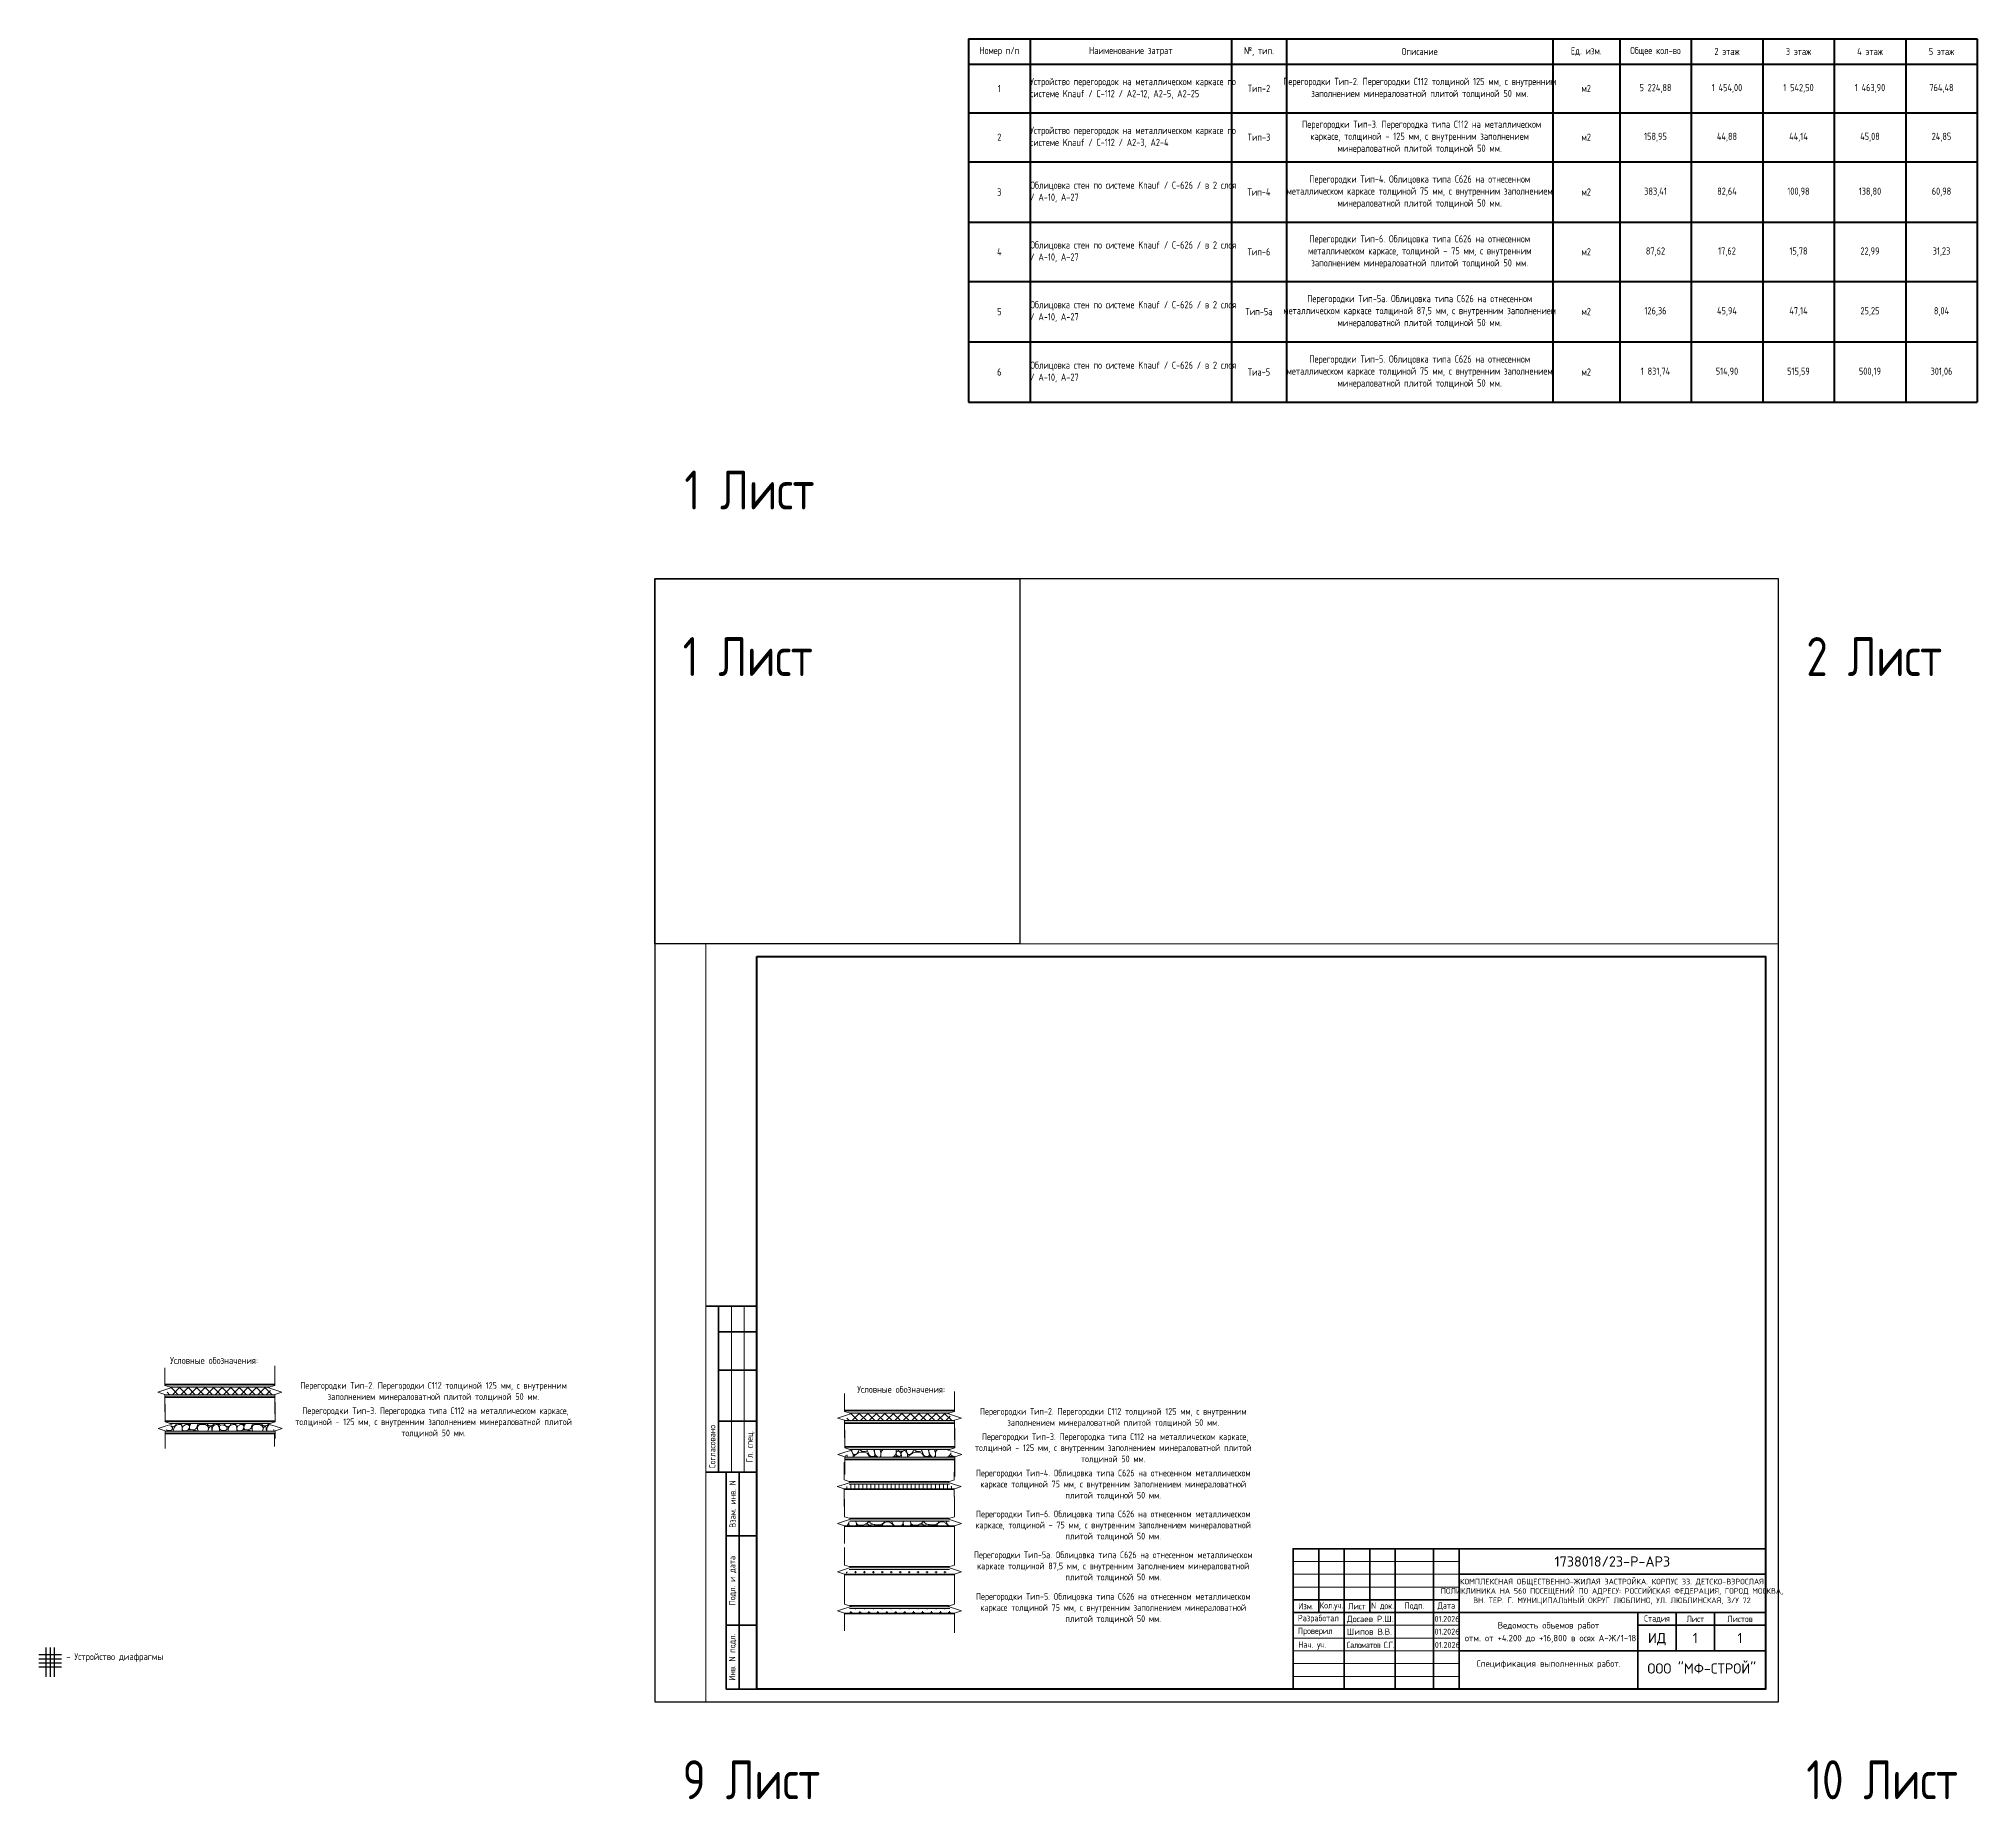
# Paper-space layout '№1' of a CAD drawing. Header units: millimetres. Extents: x -384 to 3377, y -880 to 652.
# Drawn here: x -384 to 375, y -38 to 652 of the extents above; entities that cross this region are included whole.
import ezdxf
from ezdxf.enums import TextEntityAlignment as Align

# ---------------------------------------------------------------- set-up
doc = ezdxf.new("R2018")
doc.units = ezdxf.units.MM
for name, color, linetype, lineweight in [('0) 1 вып перегородка', 7, 'Continuous', 60), ('Аннотация', 7, 'Continuous', 20), ('Стены разрез', 7, 'Continuous', 35), ('Стены штриховка', 7, 'Continuous', 9), ('Узлы', 7, 'Continuous', 18)]:
    doc.layers.add(name, color=color, linetype=linetype, lineweight=lineweight)
doc.layers.add('5) Арматура', color=6, linetype='Continuous')
doc.layers.add('Условные обозначения', color=90, linetype='Continuous')
doc.styles.get("Standard").update_dxf_attribs({"font": 'ГОСТ тип А.ttf'})
doc.styles.add('СПДС', font='isocpeur.ttf', dxfattribs={"width": 0.9})
pattern_1 = [(306.87, (108.35, 303.37), (541.7322, -541.7306), [27.087, -2681.57]), (333.435, (97.5, 308.79), (541.731, 0.0009), [12.113, -1199.234]), (345.964, (75.84, 314.2), (541.7307, 0.0023), [22.336, -2211.28]), (206.565, (86.68, 140.85), (-541.732, -541.731), [12.113, -1199.234]), (206.565, (108.35, 151.69), (-541.732, -541.731), [24.227, -1187.12]), (225, (119.2, 162.5), (6e-14, -541.731), [15.32, -750.8]), (270, (119.2, 173.35), (541.73, 3e-14), [10.835, -530.897]), (288.435, (113.76, 189.6), (541.7317, -1083.462), [17.13, -1695.973]), (315, (102.93, 200.44), (541.731, 0), [15.32, -750.8]), (348.69, (75.84, 205.86), (541.731, -0.0008), [27.623, -2734.675]), (116.565, (135.43, 260.03), (-541.731, 541.732), [24.227, -1187.12]), (90, (135.43, 243.8), (-541.73, 3e-14), [16.25, -525.48]), (63.435, (124.6, 222.1), (-0.0009, 541.731), [24.227, -1187.12]), (26.565, (102.93, 211.28), (541.732, 541.731), [24.227, -1187.12]), (11.31, (75.84, 205.86), (2166.9244, 541.7336), [27.623, -2734.675]), (0, (43.34, 205.86), (0, 541.73), [32.504, -509.227]), (26.565, (151.69, 260.03), (541.732, 541.731), [24.227, -1187.12]), (45, (140.85, 249.2), (0, 541.731), [15.32, -750.8]), (63.435, (130.01, 227.53), (-0.0009, 541.731), [24.227, -1187.12]), (75.964, (124.6, 205.86), (-0.0023, 541.7307), [22.336, -2211.28]), (90, (124.6, 184.2), (-541.73, 3e-14), [21.67, -520.06]), (104.036, (130.01, 162.52), (-541.724, 1625.1954), [22.336, -2211.28]), (135, (140.85, 151.7), (-541.731, 6e-14), [15.32, -750.8]), (153.435, (162.52, 140.85), (-541.731, -0.0009), [24.227, -1187.12]), (288.435, (227.53, 362.96), (541.7317, -1083.462), [17.13, -1695.973]), (296.565, (222.1, 373.8), (541.731, -541.732), [12.113, -1199.234]), (315, (216.7, 379.2), (541.731, 0), [7.66, -758.46]), (0, (211.3, 379.2), (0, 541.73), [5.417, -536.314]), (18.435, (195.02, 373.8), (1083.462, 541.7317), [17.13, -1695.973]), (26.565, (184.2, 368.38), (541.732, 541.731), [12.113, -1199.234]), (71.565, (178.77, 352.12), (0.0008, 541.731), [17.13, -1695.973]), (90, (178.77, 325.04), (-541.73, 3e-14), [27.087, -514.645]), (135, (97.5, 362.96), (-541.731, 6e-14), [7.66, -758.46]), (123.69, (108.35, 346.71), (-541.7304, 541.732), [19.53, -1933.707]), (90, (108.35, 335.9), (-541.73, 3e-14), [10.835, -530.897]), (63.435, (102.93, 325.04), (-0.0009, 541.731), [12.113, -1199.234]), (18.435, (86.68, 319.62), (1083.462, 541.7317), [17.13, -1695.973]), (0, (59.6, 319.6), (0, 541.73), [27.087, -514.645]), (326.31, (43.34, 330.46), (1083.4632, -541.7303), [19.53, -1933.707]), (0, (43.34, 314.2), (0, 541.73), [32.504, -509.227]), (14.036, (21.67, 308.79), (1625.1954, 541.724), [22.336, -2211.28]), (30.964, (-5.42, 292.535), (1625.1892, 1083.4693), [31.588, -3127.22]), (45, (-21.67, 276.3), (0, 541.731), [22.984, -743.14]), (71.565, (-27.09, 260.03), (0.0008, 541.731), [17.13, -1695.973]), (90, (-27.1, 243.8), (-541.73, 3e-14), [16.25, -525.48]), (108.435, (-21.67, 227.53), (-541.7317, 1083.462), [17.13, -1695.973]), (108.435, (-16.25, 211.28), (-541.7317, 1083.462), [17.13, -1695.973]), (165.964, (5.42, 205.86), (-541.7307, -0.0023), [22.336, -2211.28]), (180, (43.34, 205.86), (-7e-14, -541.73), [37.92, -503.81]), (303.69, (249.2, 520.06), (541.7304, -541.732), [19.53, -1933.707]), (326.31, (232.94, 530.9), (1083.4632, -541.7303), [19.53, -1933.707]), (0, (216.7, 530.9), (0, 541.73), [16.25, -525.48]), (14.036, (195.02, 525.48), (1625.1954, 541.724), [22.336, -2211.28]), (33.69, (178.77, 514.64), (541.732, 541.7304), [19.53, -1933.707]), (56.31, (167.94, 498.4), (541.7303, 1083.4632), [19.53, -1933.707]), (75.964, (162.52, 476.72), (-0.0023, 541.7307), [22.336, -2211.28]), (104.036, (167.94, 455.05), (-541.724, 1625.1954), [22.336, -2211.28]), (135, (173.35, 449.64), (-541.731, 6e-14), [7.66, -758.46]), (168.69, (200.44, 444.22), (-541.731, 0.0008), [27.623, -2734.675]), (161.565, (135.43, 460.47), (-541.731, 0.0008), [17.13, -1695.973]), (180, (146.27, 460.47), (-7e-14, -541.73), [10.835, -530.897]), (206.565, (157.1, 465.9), (-541.732, -541.731), [12.113, -1199.234]), (243.435, (162.52, 476.72), (0.0009, -541.731), [12.113, -1199.234]), (161.565, (157.1, 585.07), (-541.731, 0.0008), [17.13, -1695.973]), (123.69, (167.94, 568.82), (-541.7304, 541.732), [19.53, -1933.707]), (101.31, (173.35, 541.73), (-541.7336, 2166.9244), [27.623, -2734.675]), (90, (173.35, 514.64), (-541.73, 3e-14), [27.087, -514.645]), (71.565, (167.94, 498.4), (0.0008, 541.731), [17.13, -1695.973]), (14.036, (178.77, 579.65), (1625.1954, 541.724), [22.336, -2211.28]), (63.435, (173.35, 568.82), (-0.0009, 541.731), [12.113, -1199.234]), (90, (173.35, 547.15), (-541.73, 3e-14), [21.67, -520.06]), (135, (184.2, 536.3), (-541.73, 6e-14), [15.32, -750.8]), (165.964, (205.86, 530.9), (-541.7307, -0.0023), [22.336, -2211.28]), (180, (232.94, 530.9), (-7e-14, -541.73), [27.087, -514.645]), (206.565, (243.78, 536.31), (-541.732, -541.731), [12.113, -1199.234]), (243.435, (249.2, 547.15), (0.0009, -541.731), [12.113, -1199.234]), (270, (249.2, 558), (541.73, 3e-14), [10.835, -530.897]), (315, (232.94, 574.24), (541.73, 0), [22.984, -743.14]), (341.565, (200.44, 585.07), (541.731, -0.0008), [34.26, -1678.84]), (270, (265.45, 487.56), (541.73, 3e-14), [10.835, -530.897]), (288.435, (260.03, 503.81), (541.7317, -1083.462), [17.13, -1695.973]), (26.565, (119.18, 579.65), (541.732, 541.731), [24.227, -1187.12]), (45, (108.35, 568.8), (0, 541.73), [15.32, -750.8]), (78.69, (102.93, 541.73), (0.0008, 541.731), [27.623, -2734.675]), (90, (102.93, 514.64), (-541.73, 3e-14), [27.087, -514.645]), (90, (102.93, 498.4), (-541.73, 3e-14), [16.25, -525.48]), (108.435, (108.35, 482.14), (-541.7317, 1083.462), [17.13, -1695.973]), (123.69, (119.18, 465.89), (-541.7304, 541.732), [19.53, -1933.707]), (168.69, (200.44, 444.22), (-541.731, 0.0008), [27.623, -2734.675]), (180, (222.1, 444.2), (-7e-14, -541.73), [21.67, -520.06]), (198.435, (238.36, 449.64), (-1083.462, -541.7317), [17.13, -1695.973]), (225, (254.6, 465.9), (6e-14, -541.731), [22.984, -743.14]), (225, (265.45, 476.72), (6e-14, -541.731), [15.32, -750.8]), (168.69, (130.01, 368.38), (-541.731, 0.0008), [27.623, -2734.675]), (180, (151.7, 368.4), (-7e-14, -541.73), [21.67, -520.06]), (188.13, (189.606, 373.795), (-3250.3877, -541.725), [38.306, -3792.312]), (225, (205.86, 390.05), (6e-14, -541.731), [22.984, -743.14]), (270, (205.86, 406.3), (541.73, 3e-14), [16.25, -525.48]), (288.435, (200.44, 422.55), (541.7317, -1083.462), [17.13, -1695.973]), (315, (178.77, 444.22), (541.731, 0), [30.645, -735.48]), (341.565, (162.52, 449.64), (541.731, -0.0008), [17.13, -1695.973]), (345.964, (140.85, 455.05), (541.7307, 0.0023), [22.336, -2211.28]), (0, (119.2, 455.05), (0, 541.73), [21.67, -520.06]), (18.435, (102.93, 449.64), (1083.462, 541.7317), [17.13, -1695.973]), (33.69, (86.68, 438.8), (541.732, 541.7304), [19.53, -1933.707]), (45, (75.84, 427.97), (0, 541.731), [15.32, -750.8]), (90, (75.84, 406.3), (-541.73, 3e-14), [21.67, -520.06]), (108.435, (81.26, 390.05), (-541.7317, 1083.462), [17.13, -1695.973]), (116.565, (86.68, 379.2), (-541.731, 541.732), [12.113, -1199.234]), (161.565, (102.93, 373.8), (-541.731, 0.0008), [17.13, -1695.973]), (291.801, (260.03, 108.35), (541.7237, -1083.4667), [29.173, -2888.14]), (270, (260.03, 130), (541.73, 3e-14), [21.67, -520.06]), (251.565, (265.45, 146.27), (-0.0008, -541.731), [17.13, -1695.973]), (213.69, (281.7, 157.1), (-541.732, -541.7304), [19.53, -1933.707]), (198.435, (297.95, 162.52), (-1083.462, -541.7317), [17.13, -1695.973]), (180, (325.04, 162.5), (-7e-14, -541.73), [27.087, -514.645]), (153.435, (346.7, 151.69), (-541.731, -0.0009), [24.227, -1187.12]), (135, (357.54, 140.85), (-541.731, 6e-14), [15.32, -750.8]), (135, (373.8, 124.6), (-541.731, 6e-14), [22.984, -743.14]), (104.036, (379.21, 102.93), (-541.724, 1625.1954), [22.336, -2211.28]), (90, (379.2, 81.26), (-541.73, 3e-14), [21.67, -520.06]), (63.435, (368.38, 59.6), (-0.0009, 541.731), [24.227, -1187.12]), (14.036, (346.71, 54.17), (1625.1954, 541.724), [22.336, -2211.28]), (0, (319.6, 54.2), (0, 541.73), [27.087, -514.645]), (348.69, (292.54, 59.59), (541.731, -0.0008), [27.623, -2734.675]), (326.31, (276.28, 70.42), (1083.4632, -541.7303), [19.53, -1933.707]), (296.565, (270.87, 81.26), (541.731, -541.732), [12.113, -1199.234]), (45, (232.94, 379.2), (0, 541.731), [7.66, -758.46]), (0, (222.1, 379.2), (0, 541.73), [10.835, -530.897]), (315, (211.28, 390.05), (541.731, 0), [15.32, -750.8]), (281.31, (205.86, 417.13), (541.7336, -2166.9244), [27.623, -2734.675]), (0, (216.7, 438.8), (0, 541.73), [16.25, -525.48]), (45, (205.86, 427.97), (0, 541.731), [15.32, -750.8]), (90, (205.86, 417.13), (-541.73, 3e-14), [10.835, -530.897]), (135, (108.35, 471.3), (-541.73, 6e-14), [15.32, -750.8]), (90, (108.35, 460.47), (-541.73, 3e-14), [10.835, -530.897]), (63.435, (102.93, 449.64), (-0.0009, 541.731), [12.113, -1199.234]), (18.435, (86.68, 444.22), (1083.462, 541.7317), [17.13, -1695.973]), (0, (70.4, 444.2), (0, 541.73), [16.25, -525.48]), (0, (422.55, 270.87), (0, 541.73), [5.417, -536.314]), (333.435, (411.72, 276.28), (541.731, 0.0009), [12.113, -1199.234]), (333.435, (400.88, 281.7), (541.731, 0.0009), [12.113, -1199.234]), (296.565, (395.46, 292.54), (541.731, -541.732), [12.113, -1199.234]), (270, (395.46, 303.37), (541.73, 3e-14), [10.835, -530.897]), (251.565, (400.88, 319.62), (-0.0008, -541.731), [17.13, -1695.973]), (225, (406.3, 325.04), (6e-14, -541.731), [7.66, -758.46]), (180, (411.7, 325.04), (-7e-14, -541.73), [5.417, -536.314]), (45, (400.9, 346.7), (0, 541.731), [15.32, -750.8]), (0, (390.05, 346.7), (0, 541.73), [10.835, -530.897]), (341.565, (335.87, 362.96), (541.731, -0.0008), [17.13, -1695.973]), (315, (325.04, 373.8), (541.731, 0), [15.32, -750.8]), (270, (325.04, 384.63), (541.73, 3e-14), [10.835, -530.897]), (243.435, (330.46, 395.46), (0.0009, -541.731), [12.113, -1199.234]), (153.435, (287.12, 390.05), (-541.731, -0.0009), [12.113, -1199.234]), (146.31, (303.37, 379.21), (-1083.4632, 541.7303), [19.53, -1933.707]), (90, (303.37, 368.4), (-541.73, 3e-14), [10.835, -530.897]), (63.435, (297.95, 357.54), (-0.0009, 541.731), [12.113, -1199.234]), (45, (292.54, 352.12), (0, 541.731), [7.66, -758.46]), (18.435, (249.2, 335.87), (1083.462, 541.7317), [17.13, -1695.973]), (333.435, (238.36, 341.3), (541.731, 0.0009), [12.113, -1199.234]), (296.565, (232.94, 352.12), (541.731, -541.732), [12.113, -1199.234]), (180, (227.5, 265.45), (-7e-14, -541.73), [10.835, -530.897]), (206.565, (238.36, 270.87), (-541.732, -541.731), [12.113, -1199.234]), (251.565, (243.78, 287.12), (-0.0008, -541.731), [17.13, -1695.973]), (270, (243.8, 308.8), (541.73, 3e-14), [21.67, -520.06]), (116.565, (341.3, 222.1), (-541.731, 541.732), [12.113, -1199.234]), (104.036, (346.71, 200.44), (-541.724, 1625.1954), [22.336, -2211.28]), (90, (346.7, 184.2), (-541.73, 3e-14), [16.25, -525.48]), (45, (335.87, 173.35), (0, 541.731), [15.32, -750.8]), (18.435, (319.62, 167.94), (1083.462, 541.7317), [17.13, -1695.973]), (0, (297.95, 167.94), (0, 541.73), [21.67, -520.06]), (333.435, (287.12, 173.35), (541.731, 0.0009), [12.113, -1199.234]), (0, (395.46, 108.35), (0, 541.73), [5.417, -536.314]), (26.565, (384.63, 102.93), (541.732, 541.731), [12.113, -1199.234]), (63.435, (379.2, 92.1), (-0.0009, 541.731), [12.113, -1199.234]), (90, (379.2, 81.26), (-541.73, 3e-14), [10.835, -530.897]), (90, (379.2, 65), (-541.73, 3e-14), [16.25, -525.48]), (116.565, (384.63, 54.17), (-541.731, 541.732), [12.113, -1199.234]), (123.69, (287.12, 54.17), (-541.7304, 541.732), [19.532, -1933.707]), (90, (287.1, 48.76), (-541.73, 3e-14), [5.417, -536.314]), (168.69, (287.12, 243.78), (-541.731, 0.0008), [27.623, -2734.675]), (189.462, (319.62, 249.2), (-2708.6592, -541.716), [32.952, -3262.27]), (198.435, (352.12, 260.03), (-1083.462, -541.7317), [34.26, -1678.84]), (210.964, (379.21, 276.28), (-1625.1892, -1083.4693), [31.588, -3127.22]), (233.13, (395.46, 297.95), (-1083.4653, -1625.1913), [27.087, -2681.57]), (270, (395.46, 330.46), (541.73, 3e-14), [32.504, -509.227]), (288.435, (390.05, 346.7), (541.7317, -1083.462), [17.13, -1695.973]), (333.435, (368.38, 357.54), (541.731, 0.0009), [24.227, -1187.12]), (0, (330.46, 357.54), (0, 541.73), [37.92, -503.81]), (8.13, (292.535, 352.125), (3250.3877, 541.725), [38.306, -3792.312]), (21.801, (265.45, 341.29), (1083.4667, 541.7237), [29.173, -2888.14]), (45, (249.2, 325.04), (0, 541.731), [22.984, -743.14]), (78.69, (243.78, 297.95), (0.0008, 541.731), [27.623, -2734.675]), (90, (243.8, 276.3), (-541.73, 3e-14), [21.67, -520.06]), (108.435, (249.2, 260.03), (-541.7317, 1083.462), [17.13, -1695.973]), (135, (260.03, 249.2), (-541.731, 6e-14), [15.32, -750.8]), (180, (189.6, 270.87), (-7e-14, -541.73), [16.25, -525.48]), (167.471, (238.36, 260.03), (-2708.65425, 541.7403), [49.945, -4944.57]), (143.13, (260.03, 243.78), (-1625.1913, 1083.4653), [27.087, -2681.57]), (135, (265.45, 238.36), (-541.731, 6e-14), [7.66, -758.46]), (111.801, (276.28, 211.28), (-541.7237, 1083.4667), [29.173, -2888.14]), (90, (276.3, 189.6), (-541.73, 3e-14), [21.67, -520.06]), (90, (276.3, 167.94), (-541.73, 3e-14), [21.67, -520.06]), (71.565, (270.87, 151.69), (0.0008, 541.731), [17.13, -1695.973]), (33.69, (254.61, 140.85), (541.732, 541.7304), [19.53, -1933.707]), (14.036, (232.94, 135.43), (1625.1954, 541.724), [22.336, -2211.28]), (0, (205.86, 135.43), (0, 541.73), [27.087, -514.645]), (352.875, (162.52, 140.85), (541.73125, -0.0003), [43.676, -4323.9]), (270, (498.4, 362.96), (541.73, 3e-14), [16.25, -525.48]), (288.435, (492.98, 379.21), (541.7317, -1083.462), [17.13, -1695.973]), (303.69, (482.14, 395.46), (541.7304, -541.732), [19.53, -1933.707]), (315, (471.3, 406.3), (541.731, 0), [15.32, -750.8]), (0, (449.64, 406.3), (0, 541.73), [21.67, -520.06]), (14.036, (427.97, 400.88), (1625.1954, 541.724), [22.336, -2211.28]), (56.31, (417.13, 384.63), (541.7303, 1083.4632), [19.53, -1933.707]), (75.964, (411.72, 362.96), (-0.0023, 541.7307), [22.336, -2211.28]), (270, (411.7, 384.63), (541.73, 3e-14), [16.25, -525.48]), (284.036, (406.3, 406.3), (541.724, -1625.1954), [22.336, -2211.28]), (303.69, (395.46, 422.55), (541.7304, -541.732), [19.53, -1933.707]), (333.435, (384.63, 427.97), (541.731, 0.0009), [12.113, -1199.234]), (0, (368.4, 427.97), (0, 541.73), [16.25, -525.48]), (18.435, (352.12, 422.55), (1083.462, 541.7317), [17.13, -1695.973]), (45, (341.3, 411.7), (0, 541.731), [15.32, -750.8]), (236.31, (352.12, 433.38), (-541.7303, -1083.4632), [19.53, -1933.707]), (270, (352.1, 449.64), (541.73, 3e-14), [16.25, -525.48]), (270, (352.1, 460.47), (541.73, 3e-14), [10.835, -530.897]), (303.69, (341.29, 476.72), (541.7304, -541.732), [19.53, -1933.707]), (333.435, (330.46, 482.14), (541.731, 0.0009), [12.113, -1199.234]), (0, (308.8, 482.14), (0, 541.73), [21.67, -520.06]), (14.036, (287.12, 476.72), (1625.1954, 541.724), [22.336, -2211.28]), (210.964, (384.63, 525.48), (-1625.1892, -1083.4693), [31.588, -3127.22]), (201.801, (411.72, 536.31), (-1083.4667, -541.7237), [29.173, -2888.14]), (180, (427.97, 536.3), (-7e-14, -541.73), [16.25, -525.48]), (173.66, (476.723, 530.897), (-541.73135, -0.0016), [49.056, -4856.53]), (161.565, (492.98, 525.48), (-541.731, 0.0008), [17.13, -1695.973]), (116.565, (503.8, 503.8), (-541.731, 541.732), [24.227, -1187.12]), (111.801, (514.64, 476.72), (-541.7237, 1083.4667), [29.173, -2888.14]), (104.036, (520.06, 455.05), (-541.724, 1625.1954), [22.336, -2211.28]), (90, (520.06, 438.8), (-541.73, 3e-14), [16.25, -525.48]), (45, (498.4, 417.13), (0, 541.731), [30.645, -735.48]), (0, (471.3, 417.13), (0, 541.73), [27.087, -514.645]), (352.875, (427.97, 422.55), (541.73125, -0.0003), [43.676, -4323.9]), (344.055, (390.046, 433.385), (2166.9286, -541.7157), [39.44, -3904.424]), (321.34, (362.96, 455.05), (2166.919, -1625.2008), [34.688, -3434.084]), (296.565, (352.12, 476.72), (541.731, -541.732), [24.227, -1187.12]), (270, (352.1, 493), (541.73, 3e-14), [16.25, -525.48]), (251.565, (357.54, 509.23), (-0.0008, -541.731), [17.13, -1695.973]), (116.565, (130.01, 281.7), (-541.731, 541.732), [24.227, -1187.12]), (146.31, (146.27, 270.87), (-1083.4632, 541.7303), [19.53, -1933.707]), (180, (162.5, 270.87), (-7e-14, -541.73), [16.25, -525.48]), (198.435, (178.77, 276.28), (-1083.462, -541.7317), [17.13, -1695.973]), (243.435, (184.2, 287.12), (0.0009, -541.731), [12.113, -1199.234]), (281.31, (178.77, 314.2), (541.7336, -2166.9244), [27.623, -2734.675]), (296.565, (227.53, 43.34), (541.731, -541.732), [12.113, -1199.234]), (315, (216.7, 54.17), (541.731, 0), [15.32, -750.8]), (333.435, (205.86, 59.6), (541.731, 0.0009), [12.113, -1199.234]), (315, (200.44, 65), (541.731, 0), [7.66, -758.46]), (288.435, (238.36, 325.04), (541.7317, -1083.462), [17.13, -1695.973]), (284.036, (232.94, 346.71), (541.724, -1625.1954), [22.336, -2211.28]), (90, (178.77, 325.04), (-541.73, 3e-14), [21.67, -520.06]), (101.31, (184.19, 297.95), (-541.7336, 2166.9244), [27.623, -2734.675]), (123.69, (195.02, 281.7), (-541.7304, 541.732), [19.53, -1933.707]), (135, (205.86, 270.87), (-541.731, 6e-14), [15.32, -750.8]), (153.435, (216.7, 265.45), (-541.731, -0.0009), [12.113, -1199.234]), (270, (189.6, 113.76), (541.73, 3e-14), [21.67, -520.06]), (270, (189.6, 124.6), (541.73, 3e-14), [10.835, -530.897]), (315, (178.77, 135.43), (541.731, 0), [15.32, -750.8]), (341.565, (162.52, 140.85), (541.731, -0.0008), [17.13, -1695.973]), (18.435, (146.27, 135.43), (1083.462, 541.7317), [17.13, -1695.973]), (26.565, (135.43, 130.01), (541.732, 541.731), [12.113, -1199.234]), (63.435, (130.01, 119.18), (-0.0009, 541.731), [12.113, -1199.234]), (90, (130, 113.76), (-541.73, 3e-14), [5.417, -536.314]), (101.31, (135.43, 86.68), (-541.7336, 2166.9244), [27.623, -2734.675]), (90, (135.43, 65), (-541.73, 3e-14), [21.67, -520.06]), (116.565, (140.85, 54.17), (-541.731, 541.732), [12.113, -1199.234]), (165.964, (162.52, 48.76), (-541.7307, -0.0023), [22.336, -2211.28]), (180, (173.35, 48.76), (-7e-14, -541.73), [10.835, -530.897]), (213.69, (189.6, 59.59), (-541.732, -541.7304), [19.53, -1933.707]), (225, (195.02, 65), (6e-14, -541.731), [7.66, -758.46]), (270, (195, 75.84), (541.73, 3e-14), [10.835, -530.897]), (288.435, (189.6, 92.1), (541.7317, -1083.462), [17.13, -1695.973]), (270, (97.5, 563.4), (541.73, 3e-14), [27.087, -514.645]), (315, (92.1, 568.8), (541.73, 0), [7.66, -758.46]), (0, (86.7, 568.8), (0, 541.73), [5.417, -536.314]), (26.565, (75.84, 563.4), (541.732, 541.731), [12.113, -1199.234]), (45, (70.42, 558), (0, 541.73), [7.66, -758.46]), (71.565, (65, 541.73), (0.0008, 541.731), [17.13, -1695.973]), (90, (54.2, 503.8), (-541.73, 3e-14), [10.835, -530.897]), (116.565, (59.6, 492.98), (-541.731, 541.732), [12.113, -1199.234]), (153.435, (70.42, 487.56), (-541.731, -0.0009), [12.113, -1199.234]), (180, (75.84, 487.56), (-7e-14, -541.73), [5.417, -536.314]), (198.435, (92.1, 492.98), (-1083.462, -541.732), [17.13, -1695.973]), (243.435, (97.5, 503.8), (0.0009, -541.731), [12.113, -1199.234]), (251.565, (102.93, 520.06), (-0.0008, -541.731), [17.13, -1695.973]), (288.435, (97.51, 536.31), (541.732, -1083.462), [17.13, -1695.973]), (71.565, (59.59, 525.48), (0.0008, 541.731), [17.13, -1695.973]), (180, (27.1, 493), (-7e-14, -541.73), [32.504, -509.227]), (198.435, (43.34, 498.4), (-1083.462, -541.732), [17.13, -1695.973]), (236.31, (54.17, 514.64), (-541.7303, -1083.4632), [19.53, -1933.707]), (243.435, (59.6, 525.48), (0.0009, -541.731), [12.113, -1199.234]), (255.964, (65.01, 547.15), (0.0023, -541.7307), [22.336, -2211.28]), (270, (65, 558), (541.73, 3e-14), [10.835, -530.897]), (303.69, (54.17, 574.24), (541.7304, -541.732), [19.53, -1933.707]), (326.31, (37.92, 585.07), (1083.4632, -541.7303), [19.53, -1933.707]), (341.565, (362.96, 211.28), (541.731, -0.0008), [17.13, -1695.973]), (333.435, (352.12, 216.7), (541.731, 0.0009), [12.113, -1199.234]), (71.565, (433.38, 65), (0.0008, 541.731), [17.13, -1695.973]), (63.435, (427.97, 54.17), (-0.0009, 541.731), [12.113, -1199.234]), (45, (422.55, 48.76), (0, 541.731), [7.66, -758.46]), (0, (417.13, 48.76), (0, 541.73), [5.417, -536.314]), (0, (411.7, 48.76), (0, 541.73), [5.417, -536.314]), (333.435, (400.88, 54.17), (541.731, 0.0009), [12.113, -1199.234]), (0, (384.63, 54.2), (0, 541.73), [16.25, -525.48]), (153.435, (411.72, 102.93), (-541.731, -0.0009), [12.113, -1199.234]), (180, (417.13, 102.93), (-7e-14, -541.73), [5.417, -536.314]), (146.31, (433.38, 92.1), (-1083.4632, 541.7303), [19.532, -1933.707]), (116.565, (438.8, 81.26), (-541.731, 541.732), [12.113, -1199.234]), (251.565, (243.78, 400.88), (-0.0008, -541.731), [17.13, -1695.973]), (270, (243.8, 422.55), (541.73, 3e-14), [21.67, -520.06]), (303.69, (232.94, 438.8), (541.7304, -541.732), [19.53, -1933.707]), (180, (406.3, 205.86), (-7e-14, -541.73), [27.087, -514.645]), (191.31, (433.38, 211.28), (-2166.9244, -541.7336), [27.623, -2734.675]), (216.87, (455.05, 227.53), (-541.7306, -541.7322), [27.087, -2681.57]), (270, (455.05, 243.8), (541.73, 3e-14), [16.25, -525.48]), (303.69, (444.22, 260.03), (541.7304, -541.732), [19.53, -1933.707]), (338.199, (417.13, 270.87), (1625.1972, -541.7194), [29.173, -2888.14]), (0, (390.05, 270.87), (0, 541.73), [27.087, -514.645]), (14.036, (368.38, 265.45), (1625.1954, 541.724), [22.336, -2211.28]), (33.69, (352.12, 254.61), (541.732, 541.7304), [19.53, -1933.707]), (71.565, (346.7, 238.36), (0.0008, 541.731), [17.13, -1695.973]), (90, (346.7, 227.5), (-541.73, 3e-14), [10.835, -530.897]), (116.565, (352.12, 216.7), (-541.731, 541.732), [12.113, -1199.234]), (180, (75.84, 32.5), (-7e-14, -541.73), [5.417, -536.314]), (180, (81.26, 32.5), (-7e-14, -541.73), [5.417, -536.314]), (194.036, (102.93, 37.92), (-1625.1954, -541.724), [22.336, -2211.28]), (213.69, (119.18, 48.76), (-541.732, -541.7304), [19.53, -1933.707]), (243.435, (130.01, 70.42), (0.0009, -541.731), [24.227, -1187.12]), (270, (130, 102.93), (541.73, 3e-14), [32.504, -509.227]), (281.31, (124.6, 130.01), (541.7336, -2166.9244), [27.623, -2734.675]), (315, (113.76, 140.85), (541.731, 0), [15.32, -750.8]), (0, (92.1, 140.85), (0, 541.73), [21.67, -520.06]), (21.801, (65.01, 130.01), (1083.4667, 541.7237), [29.173, -2888.14]), (53.13, (48.76, 108.35), (1083.4653, 1625.1913), [27.087, -2681.57]), (75.964, (43.34, 86.68), (-0.0023, 541.7307), [22.336, -2211.28]), (104.036, (48.76, 65.01), (-541.724, 1625.1954), [22.336, -2211.28]), (108.435, (54.17, 48.76), (-541.7317, 1083.462), [17.13, -1695.973]), (135, (70.42, 32.5), (-541.731, 6e-14), [22.984, -743.14]), (206.565, (438.8, 276.28), (-541.732, -541.731), [12.113, -1199.234]), (243.435, (444.22, 287.12), (0.0009, -541.731), [12.113, -1199.234]), (284.036, (438.8, 308.79), (541.724, -1625.1954), [22.336, -2211.28]), (315, (427.97, 319.62), (541.731, 0), [15.32, -750.8]), (341.565, (411.72, 325.04), (541.731, -0.0008), [17.13, -1695.973]), (180, (292.54, 482.14), (-7e-14, -541.73), [5.417, -536.314]), (180, (297.95, 482.14), (-7e-14, -541.73), [5.417, -536.314]), (194.036, (319.62, 487.56), (-1625.1954, -541.724), [22.336, -2211.28]), (213.69, (335.87, 498.4), (-541.732, -541.7304), [19.53, -1933.707]), (243.435, (346.7, 520.06), (0.0009, -541.731), [24.227, -1187.12]), (270, (346.7, 552.57), (541.73, 3e-14), [32.504, -509.227]), (281.31, (341.29, 579.65), (541.7336, -2166.9244), [27.623, -2734.675]), (315, (330.46, 590.5), (541.73, 0), [15.32, -750.8]), (0, (308.8, 590.5), (0, 541.73), [21.67, -520.06]), (21.801, (281.7, 579.65), (1083.4667, 541.7237), [29.173, -2888.14]), (53.13, (265.45, 557.98), (1083.4653, 1625.1913), [27.087, -2681.57]), (75.964, (260.03, 536.31), (-0.0023, 541.7307), [22.336, -2211.28]), (104.036, (265.45, 514.64), (-541.724, 1625.1954), [22.336, -2211.28]), (108.435, (270.87, 498.4), (-541.7317, 1083.462), [17.13, -1695.973]), (135, (287.1, 482.14), (-541.731, 6e-14), [22.984, -743.14]), (180, (16.25, 130), (-7e-14, -541.73), [5.417, -536.314]), (153.435, (27.09, 124.6), (-541.731, -0.0009), [12.113, -1199.234]), (135, (37.92, 113.76), (-541.731, 6e-14), [15.32, -750.8]), (90, (37.9, 102.93), (-541.73, 3e-14), [10.835, -530.897]), (108.435, (43.34, 86.68), (-541.7317, 1083.462), [17.13, -1695.973]), (90, (43.34, 65), (-541.73, 3e-14), [21.67, -520.06]), (63.435, (37.92, 54.17), (-0.0009, 541.731), [12.113, -1199.234]), (18.435, (21.67, 48.76), (1083.462, 541.7317), [17.13, -1695.973]), (0, (0, 48.76), (0, 541.73), [21.67, -520.06]), (0, (-10.84, 48.76), (0, 541.73), [10.835, -530.897]), (341.565, (-27.09, 54.17), (541.731, -0.0008), [17.13, -1695.973]), (315, (-37.92, 65), (541.731, 0), [15.32, -750.8]), (243.435, (-32.5, 75.84), (0.0009, -541.731), [12.113, -1199.234]), (270, (-32.5, 97.5), (541.73, 3e-14), [21.67, -520.06]), (225, (-21.67, 108.35), (6e-14, -541.731), [15.32, -750.8]), (216.87, (0, 124.6), (-541.7306, -541.7322), [27.087, -2681.57]), (206.565, (10.84, 130.01), (-541.732, -541.731), [12.113, -1199.234]), (341.565, (319.62, 238.36), (541.731, -0.0008), [17.13, -1695.973]), (0, (297.95, 238.36), (0, 541.73), [21.67, -520.06]), (26.565, (287.12, 232.94), (541.732, 541.731), [12.113, -1199.234]), (63.435, (281.7, 222.1), (-0.0009, 541.731), [12.113, -1199.234]), (90, (281.7, 189.6), (-541.73, 3e-14), [32.504, -509.227]), (108.435, (287.12, 173.35), (-541.7317, 1083.462), [17.13, -1695.973]), (284.036, (189.6, 102.93), (541.724, -1625.1954), [22.336, -2211.28]), (251.565, (195.02, 119.18), (-0.0008, -541.731), [17.13, -1695.973]), (243.435, (200.44, 130.01), (0.0009, -541.731), [12.113, -1199.234]), (194.036, (222.11, 135.43), (-1625.1954, -541.724), [22.336, -2211.28]), (180, (243.8, 135.43), (-7e-14, -541.73), [21.67, -520.06]), (135, (254.6, 124.6), (-541.731, 6e-14), [15.32, -750.8]), (108.435, (260.03, 108.35), (-541.7317, 1083.462), [17.13, -1695.973]), (108.435, (200.44, 65), (-541.7317, 1083.462), [17.13, -1695.973]), (165.964, (254.61, 27.09), (-541.7307, -0.0023), [22.336, -2211.28]), (194.036, (276.28, 32.5), (-1625.1954, -541.724), [22.336, -2211.28]), (236.31, (287.12, 48.76), (-541.7303, -1083.4632), [19.532, -1933.707]), (213.69, (265.45, 395.46), (-541.732, -541.7304), [19.53, -1933.707]), (180, (276.3, 395.46), (-7e-14, -541.73), [10.835, -530.897]), (270, (232.94, 362.96), (541.73, 3e-14), [10.835, -530.897]), (243.435, (238.36, 373.8), (0.0009, -541.731), [12.113, -1199.234]), (225, (249.2, 384.63), (6e-14, -541.731), [15.32, -750.8]), (291.801, (108.35, 330.46), (541.7237, -1083.4667), [29.173, -2888.14]), (270, (108.35, 352.1), (541.73, 3e-14), [21.67, -520.06]), (225, (119.2, 362.96), (6e-14, -541.731), [15.32, -750.8]), (206.565, (130.01, 368.38), (-541.732, -541.731), [12.113, -1199.234]), (180, (146.27, 368.4), (-7e-14, -541.73), [16.25, -525.48]), (161.565, (162.52, 362.96), (-541.731, 0.0008), [17.13, -1695.973]), (135, (167.94, 357.54), (-541.731, 6e-14), [7.66, -758.46]), (104.036, (173.35, 335.87), (-541.724, 1625.1954), [22.336, -2211.28]), (104.036, (178.77, 314.2), (-541.724, 1625.1954), [22.336, -2211.28]), (284.036, (-5.42, 167.94), (541.724, -1625.1954), [22.336, -2211.28]), (255.964, (0, 189.6), (0.0023, -541.7307), [22.336, -2211.28]), (225, (10.84, 200.44), (6e-14, -541.731), [15.32, -750.8]), (194.036, (32.5, 205.86), (-1625.1954, -541.724), [22.336, -2211.28]), (180, (65, 205.86), (-7e-14, -541.73), [32.504, -509.227]), (14.036, (54.17, 130.01), (1625.1954, 541.724), [22.336, -2211.28]), (0, (32.5, 130), (0, 541.73), [21.67, -520.06]), (341.565, (16.25, 135.43), (541.731, -0.0008), [17.13, -1695.973]), (326.31, (0, 146.27), (1083.4632, -541.7303), [19.53, -1933.707]), (225, (265.45, 471.3), (6e-14, -541.731), [22.984, -743.14]), (194.036, (287.12, 476.72), (-1625.1954, -541.724), [22.336, -2211.28]), (56.31, (330.46, 400.88), (541.7303, 1083.4632), [19.53, -1933.707]), (33.69, (314.2, 390.05), (541.732, 541.7304), [19.53, -1933.707]), (0, (297.95, 390.05), (0, 541.73), [16.25, -525.48]), (341.565, (281.7, 395.46), (541.731, -0.0008), [17.13, -1695.973]), (341.565, (265.45, 400.88), (541.731, -0.0008), [17.13, -1695.973]), (326.31, (249.2, 411.72), (1083.4632, -541.7303), [19.53, -1933.707]), (284.036, (243.78, 433.38), (541.724, -1625.1954), [22.336, -2211.28]), (255.964, (249.2, 455.05), (0.0023, -541.7307), [22.336, -2211.28]), (243.435, (411.72, 5.42), (0.0009, -541.731), [12.113, -1199.234]), (251.565, (417.13, 21.67), (-0.0008, -541.731), [17.13, -1695.973]), (270, (417.13, 32.5), (541.73, 3e-14), [10.835, -530.897]), (315, (406.3, 43.34), (541.731, 0), [15.32, -750.8]), (333.435, (395.46, 48.76), (541.731, 0.0009), [12.113, -1199.234]), (0, (384.63, 48.76), (0, 541.73), [10.835, -530.897]), (26.565, (373.8, 43.34), (541.732, 541.731), [12.113, -1199.234]), (45, (368.38, 37.92), (0, 541.731), [7.66, -758.46]), (26.565, (357.54, 32.5), (541.732, 541.731), [12.113, -1199.234]), (56.31, (346.71, 16.25), (541.7303, 1083.4632), [19.532, -1933.707]), (90, (346.7, 5.4), (-541.73, 3e-14), [10.835, -530.897]), (108.435, (352.12, -10.84), (-541.7317, 1083.462), [17.13, -1695.973]), (165.964, (373.8, -16.25), (-541.7307, -0.0023), [22.336, -2211.28]), (180, (384.63, -16.25), (-7e-14, -541.73), [10.835, -530.897]), (206.565, (395.46, -10.84), (-541.732, -541.731), [12.113, -1199.234]), (206.565, (406.3, -5.42), (-541.732, -541.731), [12.113, -1199.234]), (243.435, (335.87, 406.3), (0.0009, -541.731), [12.113, -1199.234]), (225, (341.3, 411.7), (6e-14, -541.731), [7.66, -758.46]), (90, (411.7, 352.1), (-541.73, 3e-14), [16.25, -525.48]), (333.435, (-27.09, 503.8), (541.731, 0.0009), [24.227, -1187.12]), (296.565, (-37.92, 525.48), (541.731, -541.732), [24.227, -1187.12]), (288.435, (-43.34, 541.73), (541.732, -1083.462), [17.13, -1695.973]), (270, (-43.34, 558), (541.73, 3e-14), [16.25, -525.48]), (251.565, (-37.92, 574.24), (-0.0008, -541.731), [17.13, -1695.973]), (225, (-27.1, 585.07), (6e-14, -541.73), [15.32, -750.8]), (194.036, (-5.42, 590.49), (-1625.1954, -541.724), [22.336, -2211.28]), (180, (16.25, 590.5), (-7e-14, -541.73), [21.67, -520.06]), (165.964, (37.92, 585.07), (-541.7307, -0.0023), [22.336, -2211.28]), (243.435, (422.55, 32.5), (0.0009, -541.731), [12.113, -1199.234]), (251.565, (427.97, 48.76), (-0.0008, -541.731), [17.13, -1695.973]), (251.565, (438.8, 81.26), (-0.0008, -541.731), [34.26, -1678.84]), (225, (455.05, 97.5), (6e-14, -541.731), [22.984, -743.14]), (206.565, (465.9, 102.93), (-541.732, -541.731), [12.113, -1199.234]), (180, (482.14, 102.93), (-7e-14, -541.73), [16.25, -525.48]), (146.31, (498.4, 92.1), (-1083.4632, 541.7303), [19.532, -1933.707]), (116.565, (503.8, 81.26), (-541.731, 541.732), [12.113, -1199.234]), (90, (503.8, 59.6), (-541.73, 3e-14), [21.67, -520.06]), (71.565, (498.4, 43.34), (0.0008, 541.731), [17.13, -1695.973]), (71.565, (492.98, 27.09), (0.0008, 541.731), [17.13, -1695.973]), (71.565, (487.56, 10.84), (0.0008, 541.731), [17.13, -1695.973]), (45, (476.72, 0), (0, 541.731), [15.32, -750.8]), (14.036, (455.05, -5.42), (1625.1954, 541.724), [22.336, -2211.28]), (0, (438.8, -5.4), (0, 541.73), [16.25, -525.48]), (341.565, (422.55, 0), (541.731, -0.0008), [17.13, -1695.973]), (296.565, (417.13, 10.84), (541.731, -541.732), [12.113, -1199.234]), (270, (417.13, 21.67), (541.73, 3e-14), [10.835, -530.897]), (99.462, (471.31, 119.18), (-541.716, 2708.6592), [32.952, -3262.27]), (116.565, (476.72, 108.35), (-541.731, 541.732), [12.113, -1199.234]), (161.565, (492.98, 102.93), (-541.731, 0.0008), [17.13, -1695.973]), (180, (503.8, 102.93), (-7e-14, -541.73), [10.835, -530.897]), (206.565, (514.64, 108.35), (-541.732, -541.731), [12.113, -1199.234]), (213.69, (530.9, 119.18), (-541.732, -541.7304), [19.532, -1933.707]), (225, (541.73, 130), (6e-14, -541.731), [15.32, -750.8]), (270, (541.73, 135.43), (541.73, 3e-14), [5.417, -536.314]), (270, (541.73, 140.85), (541.73, 3e-14), [5.417, -536.314]), (281.31, (536.31, 167.94), (541.7336, -2166.9244), [27.623, -2734.675]), (270, (536.3, 189.6), (541.73, 3e-14), [21.67, -520.06]), (315, (525.48, 200.44), (541.731, 0), [15.32, -750.8]), (333.435, (514.64, 205.86), (541.731, 0.0009), [12.113, -1199.234]), (0, (503.8, 205.86), (0, 541.73), [10.835, -530.897]), (18.435, (487.56, 200.44), (1083.462, 541.7317), [17.13, -1695.973]), (26.565, (476.72, 195.02), (541.732, 541.731), [12.113, -1199.234]), (45, (465.9, 184.2), (0, 541.731), [15.32, -750.8]), (90, (465.9, 167.94), (-541.73, 3e-14), [16.25, -525.48]), (296.565, (465.9, 124.6), (541.731, -541.732), [12.113, -1199.234]), (0, (455.05, 124.6), (0, 541.73), [10.835, -530.897]), (26.565, (433.38, 113.76), (541.732, 541.731), [24.227, -1187.12]), (63.435, (427.97, 102.93), (-0.0009, 541.731), [12.113, -1199.234]), (90, (427.97, 97.5), (-541.73, 3e-14), [5.417, -536.314]), (153.435, (438.8, 92.1), (-541.731, -0.0009), [12.113, -1199.234]), (180, (444.2, 92.1), (-7e-14, -541.73), [5.417, -536.314]), (206.565, (455.05, 97.5), (-541.732, -541.731), [12.113, -1199.234]), (206.565, (465.9, 102.93), (-541.732, -541.731), [12.113, -1199.234]), (243.435, (471.3, 113.76), (0.0009, -541.731), [12.113, -1199.234]), (56.31, (498.4, 346.71), (541.7303, 1083.4632), [19.53, -1933.707]), (90, (498.4, 325.04), (-541.73, 3e-14), [21.67, -520.06]), (104.036, (503.81, 303.37), (-541.724, 1625.1954), [22.336, -2211.28]), (135, (514.64, 292.54), (-541.731, 6e-14), [15.32, -750.8]), (180, (530.9, 292.54), (-7e-14, -541.73), [16.25, -525.48]), (206.565, (552.57, 303.37), (-541.732, -541.731), [24.227, -1187.12]), (236.31, (563.4, 319.62), (-541.7303, -1083.4632), [19.53, -1933.707]), (255.964, (568.82, 341.29), (0.0023, -541.7307), [22.336, -2211.28]), (270, (568.8, 357.54), (541.73, 3e-14), [16.25, -525.48]), (296.565, (563.4, 368.38), (541.731, -541.732), [12.113, -1199.234]), (345.964, (541.73, 373.8), (541.7307, 0.0023), [22.336, -2211.28]), (14.036, (520.06, 368.38), (1625.1954, 541.724), [22.336, -2211.28]), (26.565, (509.23, 362.96), (541.732, 541.731), [12.113, -1199.234]), (341.565, (476.72, 330.46), (541.731, -0.0008), [17.13, -1695.973]), (18.435, (460.47, 325.04), (1083.462, 541.7317), [17.13, -1695.973]), (45, (449.64, 314.2), (0, 541.731), [15.32, -750.8]), (71.565, (444.22, 297.95), (0.0008, 541.731), [17.13, -1695.973]), (104.036, (449.64, 276.28), (-541.724, 1625.1954), [22.336, -2211.28]), (108.435, (455.05, 260.03), (-541.7317, 1083.462), [17.13, -1695.973]), (108.435, (460.47, 243.78), (-541.7317, 1083.462), [17.13, -1695.973]), (135, (471.3, 232.94), (-541.731, 6e-14), [15.32, -750.8]), (180, (487.56, 232.94), (-7e-14, -541.73), [16.25, -525.48]), (206.565, (498.4, 238.36), (-541.732, -541.731), [12.113, -1199.234]), (236.31, (509.23, 254.61), (-541.7303, -1083.4632), [19.53, -1933.707]), (270, (509.2, 276.3), (541.73, 3e-14), [21.67, -520.06]), (270, (509.2, 292.54), (541.73, 3e-14), [16.25, -525.48]), (296.565, (503.8, 303.37), (541.731, -541.732), [12.113, -1199.234]), (296.565, (492.98, 325.04), (541.731, -541.732), [24.227, -1187.12]), (90, (411.7, 341.3), (-541.73, 3e-14), [21.67, -520.06]), (116.565, (417.13, 330.46), (-541.731, 541.732), [12.113, -1199.234]), (135, (422.55, 325.04), (-541.731, 6e-14), [7.66, -758.46]), (180, (444.2, 325.04), (-7e-14, -541.73), [21.67, -520.06]), (180, (455.05, 325.04), (-7e-14, -541.73), [10.835, -530.897]), (198.435, (471.3, 330.46), (-1083.462, -541.7317), [17.13, -1695.973]), (198.435, (487.56, 335.87), (-1083.462, -541.7317), [17.13, -1695.973]), (225, (498.4, 346.7), (6e-14, -541.731), [15.32, -750.8]), (315, (509.23, 411.7), (541.731, 0), [15.32, -750.8]), (0, (503.8, 411.7), (0, 541.73), [5.417, -536.314]), (33.69, (487.56, 400.88), (541.732, 541.7304), [19.53, -1933.707]), (90, (487.56, 390.05), (-541.73, 3e-14), [10.835, -530.897]), (123.69, (498.4, 373.8), (-541.7304, 541.732), [19.53, -1933.707]), (153.435, (509.23, 368.38), (-541.731, -0.0009), [12.113, -1199.234]), (180, (520.06, 368.4), (-7e-14, -541.73), [10.835, -530.897]), (225, (530.9, 379.2), (6e-14, -541.731), [15.32, -750.8]), (270, (530.9, 384.63), (541.73, 3e-14), [5.417, -536.314]), (303.69, (520.06, 400.88), (541.7304, -541.732), [19.53, -1933.707]), (180, (86.7, 487.56), (-7e-14, -541.73), [5.417, -536.314]), (153.435, (97.5, 482.14), (-541.731, -0.0009), [12.113, -1199.234]), (315, (54.17, 460.47), (541.73, 0), [22.984, -743.14]), (270, (54.2, 471.3), (541.73, 3e-14), [10.835, -530.897]), (225, (65, 482.14), (6e-14, -541.73), [15.32, -750.8]), (198.435, (81.26, 487.56), (-1083.462, -541.732), [17.13, -1695.973]), (45, (48.76, 460.47), (0, 541.73), [7.66, -758.46]), (0, (16.25, 460.47), (0, 541.73), [32.504, -509.227]), (18.435, (0, 455.05), (1083.462, 541.7317), [17.13, -1695.973]), (0, (-10.84, 455.05), (0, 541.73), [10.835, -530.897]), (333.435, (-21.67, 460.47), (541.731, 0.0009), [12.113, -1199.234]), (270, (-21.67, 471.3), (541.73, 3e-14), [10.835, -530.897]), (243.435, (-16.25, 482.14), (0.0009, -541.731), [12.113, -1199.234]), (206.565, (-5.42, 487.56), (-541.732, -541.731), [12.113, -1199.234]), (180, (10.84, 487.56), (-7e-14, -541.73), [16.25, -525.48]), (180, (32.5, 487.56), (-7e-14, -541.73), [21.67, -520.06]), (153.435, (43.34, 482.14), (-541.731, -0.0009), [12.113, -1199.234]), (135, (54.17, 471.3), (-541.73, 6e-14), [15.32, -750.8]), (180, (27.1, 373.8), (-7e-14, -541.73), [16.25, -525.48]), (198.435, (43.34, 379.21), (-1083.462, -541.7317), [17.13, -1695.973]), (216.87, (65.01, 395.46), (-541.7306, -541.7322), [27.087, -2681.57]), (236.31, (75.84, 411.72), (-541.7303, -1083.4632), [19.53, -1933.707]), (270, (75.84, 433.4), (541.73, 3e-14), [21.67, -520.06]), (296.565, (70.42, 444.22), (541.731, -541.732), [12.113, -1199.234]), (323.13, (48.76, 460.47), (1625.1913, -1083.4653), [27.087, -2681.57]), (0, (16.25, 460.47), (0, 541.73), [32.504, -509.227]), (26.565, (-5.42, 449.64), (541.732, 541.731), [24.227, -1187.12]), (56.31, (-16.25, 433.38), (541.7303, 1083.4632), [19.53, -1933.707]), (75.964, (-21.67, 411.72), (-0.0023, 541.7307), [22.336, -2211.28]), (108.435, (-16.25, 395.46), (-541.7317, 1083.462), [17.13, -1695.973]), (116.565, (-10.84, 384.63), (-541.731, 541.732), [12.113, -1199.234]), (153.435, (10.84, 373.8), (-541.731, -0.0009), [24.227, -1187.12]), (303.69, (32.5, 346.71), (541.7304, -541.732), [19.53, -1933.707]), (270, (32.5, 362.96), (541.73, 3e-14), [16.25, -525.48]), (225, (43.34, 373.8), (6e-14, -541.731), [15.32, -750.8]), (198.435, (59.59, 379.21), (-1083.462, -541.7317), [17.13, -1695.973]), (180, (70.4, 379.2), (-7e-14, -541.73), [10.835, -530.897]), (153.435, (92.1, 368.38), (-541.731, -0.0009), [24.227, -1187.12]), (198.435, (476.72, 232.94), (-1083.462, -541.7317), [17.13, -1695.973]), (180, (493, 232.94), (-7e-14, -541.73), [16.25, -525.48]), (153.435, (503.8, 227.53), (-541.731, -0.0009), [12.113, -1199.234]), (135, (509.23, 222.1), (-541.731, 6e-14), [7.66, -758.46]), (90, (509.2, 211.3), (-541.73, 3e-14), [10.835, -530.897]), (45, (503.8, 205.86), (0, 541.731), [7.66, -758.46]), (14.036, (482.14, 200.44), (1625.1954, 541.724), [22.336, -2211.28]), (33.69, (465.89, 189.6), (541.732, 541.7304), [19.53, -1933.707]), (0, (460.47, 189.6), (0, 541.73), [5.417, -536.314]), (333.435, (449.64, 195.02), (541.731, 0.0009), [12.113, -1199.234]), (333.435, (438.8, 200.44), (541.731, 0.0009), [12.113, -1199.234]), (270, (438.8, 205.86), (541.73, 3e-14), [5.417, -536.314]), (243.435, (444.22, 216.7), (0.0009, -541.731), [12.113, -1199.234]), (213.69, (460.47, 227.53), (-541.732, -541.7304), [19.53, -1933.707]), (168.69, (444.22, 195.02), (-541.731, 0.0008), [27.623, -2734.675]), (146.31, (460.47, 184.19), (-1083.4632, 541.7303), [19.53, -1933.707]), (108.435, (465.89, 167.94), (-541.7317, 1083.462), [17.13, -1695.973]), (90, (465.9, 151.7), (-541.73, 3e-14), [16.25, -525.48]), (63.435, (460.47, 140.85), (-0.0009, 541.731), [12.113, -1199.234]), (56.31, (449.64, 124.6), (541.7303, 1083.4632), [19.53, -1933.707]), (26.565, (427.97, 113.76), (541.732, 541.731), [24.227, -1187.12]), (0, (406.3, 113.76), (0, 541.73), [21.67, -520.06]), (338.199, (379.21, 124.6), (1625.1972, -541.7194), [29.173, -2888.14]), (315, (368.38, 135.43), (541.731, 0), [15.32, -750.8]), (315, (357.54, 146.27), (541.731, 0), [15.32, -750.8]), (284.036, (352.12, 167.94), (541.724, -1625.1954), [22.336, -2211.28]), (251.565, (357.54, 184.19), (-0.0008, -541.731), [17.13, -1695.973]), (225, (368.38, 195.02), (6e-14, -541.731), [15.32, -750.8]), (198.435, (384.63, 200.44), (-1083.462, -541.7317), [17.13, -1695.973]), (180, (400.9, 200.44), (-7e-14, -541.73), [16.25, -525.48]), (0, (400.9, 200.44), (0, 541.73), [16.25, -525.48]), (180, (341.3, 54.2), (-7e-14, -541.73), [21.67, -520.06])]

psp = doc.layouts.new('№1')

# ---------------------------------------------------------------- texts
at = {"char_height": 15.258, "attachment_point": 1}
for s, insert in [('1 Лист', (-131.38, 482.37)), ('1 Лист', (-132.05, 417.12)), ('2 Лист', (307.95, 417.12)), ('9 Лист', (-132.05, -22.88)), ('10 Лист', (307.95, -22.88))]:
    psp.add_mtext_dynamic_manual_height_columns(s, width=109.6484, gutter_width=76.29, heights=[0], dxfattribs=dict(at, insert=insert))
at = {"char_height": 2.61122, "width": 99.9345, "attachment_point": 5}
for s, insert in [('{\\fГОСТ тип А|b1|i0|c0;Перегородки Тип-2. Перегородки С112 толщиной 125 мм, с внутренним заполнением минераловатной плитой толщиной 50 мм.', (-229.61, 121.42)), ('{\\fГОСТ тип А|b1|i0|c0; Перегородки Тип-3. Перегородка типа С112 на металлическом каркасе, толщиной - 125 мм, с внутренним заполнением минераловатной плитой толщиной 50 мм.', (-229.61, 109.36)), ('{\\fГОСТ тип А|b1|i0|c0;Перегородки Тип-2. Перегородки С112 толщиной 125 мм, с внутренним заполнением минераловатной плитой толщиной 50 мм.', (36.54, 111.26)), ('{\\fГОСТ тип А|b1|i0|c0; Перегородки Тип-3. Перегородка типа С112 на металлическом каркасе, толщиной - 125 мм, с внутренним заполнением минераловатной плитой толщиной 50 мм.', (36.54, 99.2)), ('{\\fГОСТ тип А|b1|i0|c204|p34;Перегородки Тип-4. Облицовка типа С626 на отнесенном металлическом каркасе толщиной 75 мм, с внутренним заполнением минераловатной плитой толщиной 50 мм. }', (36.54, 84.96)), ('{\\fГОСТ тип А|b1|i0|c204|p34;Перегородки Тип-6. Облицовка типа С626 на отнесенном металлическом каркасе, толщиной - 75 мм, с внутренним заполнением минераловатной плитой толщиной 50 мм.}', (36.54, 68.93)), ('{\\fГОСТ тип А|b1|i0|c204|p34;Перегородки Тип-5а. Облицовка типа С626 на отнесенном металлическом каркасе толщиной 87,5 мм, с внутренним заполнением минераловатной плитой толщиной 50 мм. }', (36.54, 52.9)), ('{\\fГОСТ тип А|b1|i0|c204|p34;Перегородки Тип-5. Облицовка типа С626 на отнесенном металлическом каркасе толщиной 75 мм, с внутренним заполнением минераловатной плитой толщиной 50 мм.}', (36.54, 36.61))]:
    psp.add_mtext(s, dxfattribs=dict(at, insert=insert))
at = {"layer": '0) 1 вып перегородка'}
for s, insert, char_height, width, attachment_point in [('{\\fГОСТ тип А|b1|i0|c0;Номер п/п', (-8.06, 646.52), 2.8222, 23.9989, 5), ('{\\fГОСТ тип А|b1|i0|c0;Наименование затрат', (43.4, 646.52), 2.8222, 78.6794, 5), ('{\\fГОСТ тип А|b1|i0|c0;№, тип.', (93.62, 646.52), 2.8222, 21.5294, 5), ('{\\fГОСТ тип А|b1|i0|c0;Описание', (156.55, 646.52), 2.8222, 104.0794, 5), ('{\\fГОСТ тип А|b1|i0|c0;Ед. изм.', (221.77, 646.52), 2.8222, 26.1156, 5), ('{\\fГОСТ тип А|b1|i0|c0;Общее кол-во', (248.88, 646.52), 2.8222, 27.8794, 5), ('{\\fГОСТ тип А|b1|i0|c0;2 этаж', (276.88, 646.52), 2.8222, 27.8794, 5), ('{\\fГОСТ тип А|b1|i0|c0;3 этаж', (304.88, 646.52), 2.8222, 27.8794, 5), ('{\\fГОСТ тип А|b1|i0|c0;4 этаж', (332.88, 646.52), 2.8222, 27.8794, 5), ('{\\fГОСТ тип А|b1|i0|c0;5 этаж', (360.88, 646.52), 2.8222, 27.8794, 5), ('{\\fГОСТ тип А|b1|i0|c0;1', (-8.06, 632.05), 2.8222, 23.9989, 5), ('{\\fГОСТ тип А|b1|i0|c0;Устройство перегородок на металлическом каркасе по системе Knauf / С-112 / А2-12, А2-5, А2-25', (4.06, 632.05), 2.82222, 78.6794, 4), ('{\\fГОСТ тип А|b1|i0|c0;Тип-2', (93.62, 632.05), 2.8222, 21.5294, 5), ('{\\fГОСТ тип А|b1|i0|c0;Перегородки Тип-2. Перегородки С112 толщиной 125 мм, с внутренним заполнением минераловатной плитой толщиной 50 мм.', (156.55, 632.05), 2.82222, 104.0794, 5), ('{\\fГОСТ тип А|b1|i0|c0;м2', (221.77, 632.05), 2.8222, 26.1156, 5), ('{\\fГОСТ тип А|b1|i0|c0;5 224,88', (248.88, 632.05), 2.8222, 27.8794, 5), ('{\\fГОСТ тип А|b1|i0|c0;1 454,00', (276.88, 632.05), 2.8222, 27.8794, 5), ('{\\fГОСТ тип А|b1|i0|c0;1 542,50', (304.88, 632.05), 2.8222, 27.8794, 5), ('{\\fГОСТ тип А|b1|i0|c0;1 463,90', (332.88, 632.05), 2.8222, 27.8794, 5), ('{\\fГОСТ тип А|b1|i0|c0;764,48', (360.88, 632.05), 2.8222, 27.8794, 5), ('{\\fГОСТ тип А|b1|i0|c0;Устройство перегородок на металлическом каркасе по системе Knauf / С-112 / А2-3, А2-4', (4.06, 612.93), 2.82222, 78.6794, 4), ('{\\fГОСТ тип А|b1|i0|c0; Перегородки Тип-3. Перегородка типа С112 на металлическом каркасе, толщиной - 125 мм, с внутренним заполнением минераловатной плитой толщиной 50 мм.', (156.55, 612.93), 2.82222, 104.0794, 5), ('{\\fГОСТ тип А|b1|i0|c0;2', (-8.06, 612.93), 2.8222, 23.9989, 5), ('{\\fГОСТ тип А|b1|i0|c0;Тип-3', (93.62, 612.93), 2.8222, 21.5294, 5), ('{\\fГОСТ тип А|b1|i0|c0;м2', (221.77, 612.93), 2.8222, 26.1156, 5), ('{\\fГОСТ тип А|b1|i0|c0;158,95', (248.88, 612.93), 2.8222, 27.8794, 5), ('{\\fГОСТ тип А|b1|i0|c0;44,88', (276.88, 612.93), 2.8222, 27.8794, 5), ('{\\fГОСТ тип А|b1|i0|c0;44,14', (304.88, 612.93), 2.8222, 27.8794, 5), ('{\\fГОСТ тип А|b1|i0|c0;45,08', (332.88, 612.93), 2.8222, 27.8794, 5), ('{\\fГОСТ тип А|b1|i0|c0;24,85', (360.88, 612.93), 2.8222, 27.8794, 5), ('{\\fГОСТ тип А|b1|i0|c0;3', (-8.06, 591.46), 2.8222, 23.9989, 5), ('{\\fГОСТ тип А|b1|i0|c0;Облицовка стен по системе Knauf / С-626 / в 2 слоя / А-10, А-27', (4.06, 591.46), 2.8222, 78.6794, 4), ('{\\fГОСТ тип А|b1|i0|c0;Тип-4', (93.62, 591.46), 2.8222, 21.5294, 5), ('{\\fГОСТ тип А|b1|i0|c204|p34;Перегородки Тип-4. Облицовка типа С626 на отнесенном металлическом каркасе толщиной 75 мм, с внутренним заполнением минераловатной плитой толщиной 50 мм. }', (156.55, 591.46), 2.82222, 104.0794, 5), ('{\\fГОСТ тип А|b1|i0|c0;м2', (221.77, 591.46), 2.8222, 26.1156, 5), ('{\\fГОСТ тип А|b1|i0|c0;383,41', (248.88, 591.46), 2.8222, 27.8794, 5), ('{\\fГОСТ тип А|b1|i0|c0;82,64', (276.88, 591.46), 2.8222, 27.8794, 5), ('{\\fГОСТ тип А|b1|i0|c0;100,98', (304.88, 591.46), 2.8222, 27.8794, 5), ('{\\fГОСТ тип А|b1|i0|c0;138,80', (332.88, 591.46), 2.8222, 27.8794, 5), ('{\\fГОСТ тип А|b1|i0|c0;60,98', (360.88, 591.46), 2.8222, 27.8794, 5), ('{\\fГОСТ тип А|b1|i0|c0;4', (-8.06, 568.04), 2.8222, 23.9989, 5), ('{\\fГОСТ тип А|b1|i0|c0;Облицовка стен по системе Knauf / С-626 / в 2 слоя / А-10, А-27', (4.06, 568.04), 2.8222, 78.6794, 4), ('{\\fГОСТ тип А|b1|i0|c0;Тип-6', (93.62, 568.04), 2.8222, 21.5294, 5), ('{\\fГОСТ тип А|b1|i0|c204|p34;Перегородки Тип-6. Облицовка типа С626 на отнесенном металлическом каркасе, толщиной - 75 мм, с внутренним заполнением минераловатной плитой толщиной 50 мм.}', (156.55, 568.04), 2.82222, 104.0794, 5), ('{\\fГОСТ тип А|b1|i0|c0;м2', (221.77, 568.04), 2.8222, 26.1156, 5), ('{\\fГОСТ тип А|b1|i0|c0;87,62', (248.88, 568.04), 2.8222, 27.8794, 5), ('{\\fГОСТ тип А|b1|i0|c0;17,62', (276.88, 568.04), 2.8222, 27.8794, 5), ('{\\fГОСТ тип А|b1|i0|c0;15,78', (304.88, 568.04), 2.8222, 27.8794, 5), ('{\\fГОСТ тип А|b1|i0|c0;22,99', (332.88, 568.04), 2.8222, 27.8794, 5), ('{\\fГОСТ тип А|b1|i0|c0;31,23', (360.88, 568.04), 2.8222, 27.8794, 5), ('{\\fГОСТ тип А|b1|i0|c0;Облицовка стен по системе Knauf / С-626 / в 2 слоя / А-10, А-27', (4.06, 544.63), 2.8222, 78.6794, 4), ('{\\fГОСТ тип А|b1|i0|c204|p34;Перегородки Тип-5а. Облицовка типа С626 на отнесенном металлическом каркасе толщиной 87,5 мм, с внутренним заполнением минераловатной плитой толщиной 50 мм. }', (156.55, 544.63), 2.82222, 104.0794, 5), ('{\\fГОСТ тип А|b1|i0|c0;5', (-8.06, 544.63), 2.8222, 23.9989, 5), ('{\\fГОСТ тип А|b1|i0|c0;Тип-5а', (93.62, 544.63), 2.8222, 21.5294, 5), ('{\\fГОСТ тип А|b1|i0|c0;м2', (221.77, 544.63), 2.8222, 26.1156, 5), ('{\\fГОСТ тип А|b1|i0|c0;126,36', (248.88, 544.63), 2.8222, 27.8794, 5), ('{\\fГОСТ тип А|b1|i0|c0;45,94', (276.88, 544.63), 2.8222, 27.8794, 5), ('{\\fГОСТ тип А|b1|i0|c0;47,14', (304.88, 544.63), 2.8222, 27.8794, 5), ('{\\fГОСТ тип А|b1|i0|c0;25,25', (332.88, 544.63), 2.8222, 27.8794, 5), ('{\\fГОСТ тип А|b1|i0|c0;8,04', (360.88, 544.63), 2.8222, 27.8794, 5), ('{\\fГОСТ тип А|b1|i0|c0;Облицовка стен по системе Knauf / С-626 / в 2 слоя / А-10, А-27', (4.06, 520.95), 2.8222, 78.6794, 4), ('{\\fГОСТ тип А|b1|i0|c204|p34;Перегородки Тип-5. Облицовка типа С626 на отнесенном металлическом каркасе толщиной 75 мм, с внутренним заполнением минераловатной плитой толщиной 50 мм.}', (156.55, 520.95), 2.82222, 104.0794, 5), ('{\\fГОСТ тип А|b1|i0|c0;6', (-8.06, 520.95), 2.8222, 23.9989, 5), ('{\\fГОСТ тип А|b1|i0|c0;Тиа-5', (93.62, 520.95), 2.8222, 21.5294, 5), ('{\\fГОСТ тип А|b1|i0|c0;м2', (221.77, 520.95), 2.8222, 26.1156, 5), ('{\\fГОСТ тип А|b1|i0|c0;1 831,74', (248.88, 520.95), 2.8222, 27.8794, 5), ('{\\fГОСТ тип А|b1|i0|c0;514,90', (276.88, 520.95), 2.8222, 27.8794, 5), ('{\\fГОСТ тип А|b1|i0|c0;515,59', (304.88, 520.95), 2.8222, 27.8794, 5), ('{\\fГОСТ тип А|b1|i0|c0;500,19', (332.88, 520.95), 2.8222, 27.8794, 5), ('{\\fГОСТ тип А|b1|i0|c0;301,06', (360.88, 520.95), 2.8222, 27.8794, 5)]:
    psp.add_mtext(s, dxfattribs=dict(at, insert=insert, char_height=char_height, width=width, attachment_point=attachment_point))
at = {"layer": 'Условные обозначения', "color": 18, "true_color": 0x000000, "char_height": 2.6856, "attachment_point": 1, "style": 'СПДС'}
for insert in [(-332.76, 135.08), (-63.7, 123.77)]:
    psp.add_mtext_dynamic_manual_height_columns('Условные обозначения:', width=34.5864, gutter_width=9.59, heights=[0], dxfattribs=dict(at, insert=insert))
at = {"layer": 'Условные обозначения', "color": 1, "insert": (-374.98, 19.06), "char_height": 2.6856, "attachment_point": 1, "style": 'СПДС'}
psp.add_mtext_dynamic_manual_height_columns('{\\C256;\\c0; - Устройство диафрагмы}', width=60.8023, gutter_width=9.59, heights=[0], dxfattribs=at)

# ---------------------------------------------------------------- blocks, each defined once
blk = doc.blocks.new('*U6914')
at = {"color": 4}
blk.add_lwpolyline([(-220, -220), (220, -220), (220, 220), (-220, 220)], close=True, dxfattribs=at)
at = {"color": 3}
blk.add_lwpolyline([(-220, 220), (-77, 220), (-77, 77), (-220, 77)], close=True, dxfattribs=at)
blk = doc.blocks.new('*U6915')
at = {"color": 0, "linetype": 'ByBlock', "lineweight": -2, "transparency": 16777216}
blk.add_blockref('*U6914', (0, 0), dxfattribs=at)
blk = doc.blocks.new('*U6931')
at = {"lineweight": 0}
blk.add_lwpolyline([(-415, -5), (5, -5), (5, 292), (-415, 292)], close=True, dxfattribs=at)
at = {"color": 0, "linetype": 'Continuous', "lineweight": 50}
blk.add_lwpolyline([(-395, 287), (0, 287), (0, 0), (-395, 0)], close=True, dxfattribs=at)
at = {"lineweight": 35}
for points in [[(-395, 150), (-415, 150)], [(-410, 85), (-410, 150)], [(-395, 140), (-410, 140)], [(-395, 125), (-410, 125)], [(-395, 105), (-410, 105)], [(-395, 85), (-415, 85)], [(-395, 85), (-407, 85), (-407, 0), (-395, 0)], [(-402, 0), (-402, 85)], [(-395, 60), (-407, 60)], [(-175, 55), (-175, 30)], [(-165, 55), (-165, 0)], [(-155, 55), (-155, 30)], [(-145, 55), (-145, 0)], [(-130, 55), (-130, 0)], [(-120, 55), (-120, 0)], [(-120, 45), (0, 45)], [(-185, 35), (-120, 35)], [(-395, 25), (-407, 25)], [(-185, 30), (0, 30)], [(-50, 30), (-50, 0)], [(-50, 25), (0, 25)], [(-35, 30), (-35, 15)], [(-20, 30), (-20, 15)], [(-120, 15), (0, 15)]]:
    blk.add_lwpolyline(points, dxfattribs=at)
at = {"lineweight": 18}
for points in [[(-405, 85), (-405, 150)], [(-400, 85), (-400, 150)], [(-185, 50), (-120, 50)], [(-185, 45), (-120, 45)], [(-185, 40), (-120, 40)], [(-185, 25), (-120, 25)], [(-185, 20), (-120, 20)], [(-185, 15), (-120, 15)], [(-185, 10), (-120, 10)], [(-185, 5), (-120, 5)]]:
    blk.add_lwpolyline(points, dxfattribs=at)
at = {"lineweight": 35}
blk.add_lwpolyline([(-185, 0), (0, 0), (0, 55), (-185, 55)], close=True, dxfattribs=at)
at = {"lineweight": 0}
blk.add_lwpolyline([(0, -5), (5, -5), (5, 0)], dxfattribs=at)
at = {"lineweight": -2, "char_height": 2.5, "attachment_point": 5, "rotation": 90, "style": 'СПДС'}
for s, insert, width in [('Согласовано', (-412.5, 95), 19.9913), ('Гл. спец.', (-397.5, 95), 19.9913), ('Взам. инв. N', (-404.5, 72.5), 24.9913), ('Подл. и дата', (-404.5, 42.5), 34.9913), ('Инв. N подл.', (-404.5, 12.5), 24.9913)]:
    blk.add_mtext(s, dxfattribs=dict(at, insert=insert, width=width))
at = {"insert": (-119.31, 43.23), "char_height": 2.2, "attachment_point": 1, "style": 'СПДС'}
blk.add_mtext_dynamic_manual_height_columns('\\pxqc;КОМПЛЕКСНАЯ ОБЩЕСТВЕННО-ЖИЛАЯ ЗАСТРОЙКА. КОРПУС 33. ДЕТСКО-ВЗРОСЛАЯ ПОЛИКЛИНИКА НА 560 ПОСЕЩЕНИЙ ПО АДРЕСУ: РОССИЙСКАЯ ФЕДЕРАЦИЯ, ГОРОД МОСКВА, \\PВН. ТЕР. Г. МУНИЦИПАЛЬНЫЙ ОКРУГ ЛЮБЛИНО, УЛ. ЛЮБЛИНСКАЯ, З/У 72', width=118.2929, gutter_width=0, heights=[12.75], dxfattribs=at)
at = {"lineweight": -2, "char_height": 2.5, "style": 'СПДС'}
for s, insert, width, attachment_point in [('Изм.', (-180, 32.5), 10, 5), ('Кол.уч.', (-170, 32.5), 10, 5), ('Лист', (-160, 32.5), 10, 5), ('N док.', (-150, 32.5), 10, 5), ('Подп.', (-137.5, 32.5), 15, 5), ('Дата', (-125, 32.5), 10, 5), ('Разработал', (-183.15, 27.5), 17.9525, 4), ('Проверил', (-183.15, 22.5), 17.9525, 4), ('Стадия', (-42.5, 27.5), 15, 5), ('Лист', (-27.5, 27.5), 15, 5), ('Листов', (-10, 27.5), 20, 5), ('Нач. уч.', (-183.02, 17.09), 17.9525, 4), ('{\\T0.9;Саломатов С.Г.}', (-164.07, 17.3), 18.7696, 4)]:
    blk.add_mtext(s, dxfattribs=dict(at, insert=insert, width=width, attachment_point=attachment_point))
at = {"lineweight": 30, "width": 0.9, "flags": 104}
blk.add_attdef('ШАПКА', text='', height=3, dxfattribs=at).set_placement((-135, 281), align=Align.MIDDLE_CENTER)
at = {"style": 'СПДС'}
for tag, height, p in [('ШИФР_ПРОЕКТА', 4, (-60, 50)), ('НАИМЕНОВАНИЕ_ОБЪЕКТА', 2.5, (-85, 25)), ('НАИМЕНОВАНИЕ_ОБЪЕКТА2', 2.5, (-85, 20)), ('СТАДИЯ', 4, (-42.5, 20)), ('ЛИСТ_первый', 4, (-27.5, 20)), ('ЛИСТОВ', 4, (-10, 20)), ('НАИМЕНОВАНИЕ_ЧЕРТЕЖА1', 2.5, (-85, 10)), ('ОРГАНИЗАЦИЯ_РАЗРАБОТЧИК1', 4, (-25, 8.09)), ('НАИМЕНОВАНИЕ_ЧЕРТЕЖА2', 2.5, (-85, 5))]:
    blk.add_attdef(tag, text='', height=height, dxfattribs=at).set_placement(p, align=Align.MIDDLE_CENTER)
for tag, p in [('РАЗРАБОТЧИК', (-163.97, 27.5)), ('РУК.ГРУППЫ', (-163.97, 22.5))]:
    blk.add_attdef(tag, text='', height=2.5, dxfattribs=at).set_placement(p, align=Align.MIDDLE_LEFT)
at = {"style": 'СПДС', "width": 0.9}
for tag, p in [('ДАТА1', (-129.65, 26.37)), ('ДАТА2', (-129.65, 21.37)), ('ДАТА3', (-129.52, 16.17))]:
    blk.add_attdef(tag, p, '', height=2.3, dxfattribs=at)
blk = doc.blocks.new('ADSK_Обрыв_Линия1 - По умолчанию-2621347-УО Маркир 5 эт')
at = {"layer": 'Узлы', "lineweight": 20}
for p, q in [((10375, 7208), (10375, 7132)), ((10375, 7043), (10375, 6968))]:
    blk.add_line(p, q, dxfattribs=at)
blk = doc.blocks.new('ADSK_Обрыв_Линия1 - По умолчанию-2621349-УО Маркир 5 эт')
at = {"layer": 'Узлы', "lineweight": 20}
for p, q in [((9282, 7188), (9282, 7132)), ((9282, 7043), (9282, 6988))]:
    blk.add_line(p, q, dxfattribs=at)
blk = doc.blocks.new('Family - ___-3932244-УО Маркир 5 эт')
at = {"layer": 'Стены разрез', "lineweight": 20, "true_color": 0x000080}
for points in [[(130, 5313), (183, 5329), (183, 5338), (-910, 5338), (-910, 5329), (-857, 5313), (114, 5313)], [(183, 5213), (183, 5238), (-910, 5238), (-910, 5213)]]:
    blk.add_hatch(color=176, dxfattribs=at).paths.add_polyline_path(points)
at = {"layer": 'Стены разрез', "lineweight": 9, "true_color": 0x0000a0}
h = blk.add_hatch(dxfattribs=at)
h.set_pattern_fill('FP_40', color=174, style=0, pattern_type=2)
h.set_pattern_definition(pattern_1)
h.paths.add_polyline_path([(-841, 5238), (183, 5238), (183, 5240), (114, 5307), (130, 5313), (-857, 5313), (-841, 5307), (-910, 5240), (-910, 5238)])
at = {"layer": 'Стены разрез'}
for p, q in [((183, 5338), (-910, 5338)), ((-910, 5213), (183, 5213))]:
    blk.add_line(p, q, dxfattribs=at)
at = {"layer": 'Стены штриховка'}
for p, q in [((183, 5238), (-910, 5238)), ((130, 5313), (-857, 5313))]:
    blk.add_line(p, q, dxfattribs=at)
blk = doc.blocks.new('Family - ___-3932232-УО Маркир 5 эт')
at = {"layer": 'Стены разрез', "lineweight": 9, "true_color": 0x0080c0}
h = blk.add_hatch(dxfattribs=at)
h.set_pattern_fill('FP_38', color=142, style=0, pattern_type=2)
h.set_pattern_definition([(90, (0, 0), (-40, 2e-15), [])])
h.paths.add_polyline_path([(-841, 4387), (183, 4387), (183, 4390), (134, 4437), (-862, 4437), (-910, 4390), (-910, 4387)])
at = {"layer": 'Стены разрез', "lineweight": 20, "true_color": 0x0080c0}
blk.add_hatch(color=142, dxfattribs=at).paths.add_polyline_path([(-862, 4437), (134, 4437), (114, 4457), (129, 4462), (-857, 4462), (-841, 4457)])
at = {"layer": 'Стены разрез'}
for p, q in [((129, 4462), (-857, 4462)), ((-910, 4387), (183, 4387))]:
    blk.add_line(p, q, dxfattribs=at)
at = {"layer": 'Стены штриховка'}
blk.add_line((134, 4437), (-862, 4437), dxfattribs=at)
blk = doc.blocks.new('Family - ___-3932227-УО Маркир 5 эт')
at = {"layer": 'Стены разрез', "lineweight": 9, "true_color": 0xd50000}
h = blk.add_hatch(dxfattribs=at)
h.set_pattern_fill('FP_37', color=12, style=0, pattern_type=2)
h.set_pattern_definition([(0, (0, 0), (44.45, 44.45), [22.225, -66.675]), (90, (11.11, -11.113), (-44.45, 44.45), [22.225, -66.675])])
h.paths.add_polyline_path([(-910, 3677), (183, 3677), (183, 3680), (134, 3727), (-862, 3727), (-910, 3680)])
at = {"layer": 'Стены разрез', "lineweight": 20, "true_color": 0xd50000}
blk.add_hatch(color=12, dxfattribs=at).paths.add_polyline_path([(134, 3727), (114, 3747), (129, 3752), (-857, 3752), (-841, 3747), (-862, 3727), (114, 3727)])
at = {"layer": 'Стены разрез'}
for p, q in [((-910, 3677), (183, 3677)), ((129, 3752), (-857, 3752))]:
    blk.add_line(p, q, dxfattribs=at)
at = {"layer": 'Стены штриховка'}
blk.add_line((134, 3727), (-862, 3727), dxfattribs=at)
blk = doc.blocks.new('Family - ___-3932249-УО Маркир 5 эт')
at = {"layer": 'Стены разрез', "lineweight": 9, "true_color": 0x0000a0}
h = blk.add_hatch(dxfattribs=at)
h.set_pattern_fill('FP_40', color=174, style=0, pattern_type=2)
h.set_pattern_definition(pattern_1)
h.paths.add_polyline_path([(183, 2905), (183, 2908), (134, 2955), (-861, 2955), (-910, 2908), (-910, 2905), (114, 2905)])
at = {"layer": 'Стены разрез', "lineweight": 20, "true_color": 0x000080}
blk.add_hatch(color=176, dxfattribs=at).paths.add_polyline_path([(114, 2955), (134, 2955), (114, 2975), (130, 2980), (-857, 2980), (-841, 2975), (-861, 2955), (-841, 2955)])
at = {"layer": 'Стены разрез'}
for p, q in [((-910, 2905), (183, 2905)), ((130, 2980), (-857, 2980))]:
    blk.add_line(p, q, dxfattribs=at)
at = {"layer": 'Стены штриховка'}
blk.add_line((134, 2955), (-861, 2955), dxfattribs=at)

# ---------------------------------------------------------------- hatches: boundary and pattern name
at = {"layer": 'Стены разрез', "lineweight": 20}
for points in [[(-331.59, 123.31), (-293.89, 123.31), (-291.77, 123.98), (-291.77, 124.29), (-334.86, 124.29), (-334.86, 123.98), (-332.75, 123.31), (-332.13, 123.31)], [(-291.77, 119.36), (-291.77, 120.35), (-334.86, 120.35), (-334.86, 119.36)], [(-65.43, 113.15), (-27.73, 113.15), (-25.62, 113.82), (-25.62, 114.13), (-68.71, 114.13), (-68.71, 113.82), (-66.59, 113.15), (-65.97, 113.15)], [(-25.62, 109.2), (-25.62, 110.19), (-68.71, 110.19), (-68.71, 109.2)]]:
    psp.add_hatch(color=3, dxfattribs=at).paths.add_polyline_path(points)
at = {"layer": 'Стены разрез', "lineweight": 9}
h = psp.add_hatch(dxfattribs=at)
h.set_pattern_fill('FP_39', color=256, scale=0.039421, style=0, pattern_type=2)
h.set_pattern_definition([(45, (-298.9835, -121.0257), (-1.672492, 1.672492), []), (135, (-298.9835, -121.0257), (-1.672492, -1.672492), [])])
h.paths.add_polyline_path([(-334.86, 120.35), (-291.77, 120.35), (-291.77, 120.47), (-294.51, 123.11), (-293.89, 123.31), (-332.75, 123.31), (-332.13, 123.11), (-334.86, 120.47)])
h = psp.add_hatch(dxfattribs=at)
h.set_pattern_fill('FP_39', color=256, scale=0.039421, style=0, pattern_type=2)
h.set_pattern_definition([(45, (-32.828, -131.1875), (-1.672492, 1.672492), []), (135, (-32.828, -131.1875), (-1.672492, -1.672492), [])])
h.paths.add_polyline_path([(-68.71, 110.19), (-25.62, 110.19), (-25.62, 110.31), (-28.35, 112.95), (-27.73, 113.15), (-66.59, 113.15), (-65.97, 112.95), (-68.71, 110.31)])

# ---------------------------------------------------------------- linework, layer by layer
at = {"layer": '0) 1 вып перегородка', "color": 18, "true_color": 0x000000}
for p, q in [((-20.12, 651.5), (104.45, 651.5)), ((-20.12, 651.5), (-20.12, 509.1)), ((4, 651.5), (4, 509.1)), ((82.8, 651.5), (82.8, 509.1)), ((-20.12, 641.54), (104.45, 641.54)), ((104.45, 641.54), (104.45, 509.1)), ((208.65, 641.54), (208.65, 509.1)), ((-20.12, 622.55), (234.88, 622.55)), ((-20.12, 603.3), (234.88, 603.3)), ((-20.12, 579.61), (234.88, 579.61)), ((-20.12, 556.47), (234.88, 556.47)), ((-20.12, 532.79), (234.88, 532.79)), ((-20.12, 509.1), (234.88, 509.1))]:
    psp.add_line(p, q, dxfattribs=at)
at = {"layer": '0) 1 вып перегородка'}
for p, q in [((104.45, 651.5), (374.88, 651.5)), ((104.45, 651.5), (104.45, 641.54)), ((208.65, 651.5), (208.65, 641.54)), ((234.88, 651.5), (234.88, 509.1)), ((262.88, 651.5), (262.88, 509.1)), ((290.88, 651.5), (290.88, 509.1)), ((318.88, 651.5), (318.88, 509.1)), ((346.88, 651.5), (346.88, 509.1)), ((374.88, 651.5), (374.88, 509.1)), ((104.45, 641.54), (374.88, 641.54)), ((234.88, 622.55), (374.88, 622.55)), ((234.88, 603.3), (374.88, 603.3)), ((234.88, 579.61), (374.88, 579.61)), ((234.88, 556.47), (374.88, 556.47)), ((234.88, 532.79), (374.88, 532.79)), ((234.88, 509.1), (374.88, 509.1))]:
    psp.add_line(p, q, dxfattribs=at)
at = {"layer": '5) Арматура', "lineweight": 30}
for points in [[(-384.21, 18.54), (-376.58, 18.54), (-375.37, 18.54)], [(-384.21, 16.93), (-376.58, 16.93), (-375.37, 16.93)], [(-384.21, 15.32), (-376.58, 15.32), (-375.37, 15.32)], [(-381.4, 21.35), (-381.4, 9.77)], [(-379.79, 21.35), (-379.79, 9.77)], [(-378.18, 21.35), (-378.18, 9.77)], [(-384.21, 13.72), (-376.58, 13.72), (-375.37, 13.72)]]:
    psp.add_lwpolyline(points, dxfattribs=at)
at = {"layer": 'Аннотация', "lineweight": 20}
for p, q in [((-334.86, 126.19), (-334.86, 130.92)), ((-291.77, 126.97), (-291.77, 131.7)), ((-337.59, 121.36), (-334.86, 122.24)), ((-337.59, 121.36), (-334.86, 122.24)), ((-334.86, 123.98), (-332.13, 123.11)), ((-334.86, 123.98), (-332.13, 123.11)), ((-334.86, 122.24), (-332.13, 123.11)), ((-291.77, 123.98), (-294.51, 123.11)), ((-291.77, 123.98), (-294.51, 123.11)), ((-291.77, 122.24), (-294.51, 123.11)), ((-289.04, 121.36), (-291.77, 122.24)), ((-289.04, 121.36), (-291.77, 122.24)), ((-25.62, 116.81), (-25.62, 121.54)), ((-334.86, 120.47), (-337.59, 121.36)), ((-334.86, 120.47), (-337.59, 121.36)), ((-334.86, 118.3), (-334.86, 113.57)), ((-334.69, 111.91), (-334.69, 116.64)), ((-291.77, 120.47), (-289.04, 121.36)), ((-291.77, 120.47), (-289.04, 121.36)), ((-291.77, 117.51), (-291.77, 112.78)), ((-291.6, 112.69), (-291.6, 117.42)), ((-68.71, 116.02), (-68.71, 120.75)), ((-337.42, 107.08), (-334.69, 107.96)), ((-337.42, 107.08), (-334.69, 107.96)), ((-334.69, 106.19), (-337.42, 107.08)), ((-334.69, 106.19), (-337.42, 107.08)), ((-334.69, 109.7), (-331.96, 108.83)), ((-334.69, 109.7), (-331.96, 108.83)), ((-334.69, 107.96), (-331.96, 108.83)), ((-291.6, 109.7), (-294.33, 108.83)), ((-291.6, 109.7), (-294.33, 108.83)), ((-291.6, 107.96), (-294.33, 108.83)), ((-288.87, 107.08), (-291.6, 107.96)), ((-288.87, 107.08), (-291.6, 107.96)), ((-291.6, 106.19), (-288.87, 107.08)), ((-291.6, 106.19), (-288.87, 107.08)), ((-71.44, 111.19), (-68.71, 112.08)), ((-71.44, 111.19), (-68.71, 112.08)), ((-68.71, 110.31), (-71.44, 111.19)), ((-68.71, 110.31), (-71.44, 111.19)), ((-68.71, 113.82), (-65.97, 112.95)), ((-68.71, 113.82), (-65.97, 112.95)), ((-68.71, 112.08), (-65.97, 112.95)), ((-68.71, 108.14), (-68.71, 103.41)), ((-68.53, 101.74), (-68.53, 106.47)), ((-25.62, 113.82), (-28.35, 112.95)), ((-25.62, 113.82), (-28.35, 112.95)), ((-25.62, 112.08), (-28.35, 112.95)), ((-22.89, 111.19), (-25.62, 112.08)), ((-22.89, 111.19), (-25.62, 112.08)), ((-25.62, 110.31), (-22.89, 111.19)), ((-25.62, 110.31), (-22.89, 111.19)), ((-25.62, 107.35), (-25.62, 102.62)), ((-25.45, 102.53), (-25.45, 107.26)), ((-334.69, 104.02), (-334.69, 99.29)), ((-291.84, 100.11), (-291.84, 104.84)), ((-68.53, 99.54), (-65.8, 98.67)), ((-68.53, 99.54), (-65.8, 98.67)), ((-25.45, 99.54), (-28.18, 98.67)), ((-25.45, 99.54), (-28.18, 98.67)), ((-71.27, 96.91), (-68.53, 97.8)), ((-71.27, 96.91), (-68.53, 97.8)), ((-68.53, 96.03), (-71.27, 96.91)), ((-68.53, 96.03), (-71.27, 96.91)), ((-68.77, 89.16), (-68.77, 93.89)), ((-68.53, 97.8), (-65.8, 98.67)), ((-68.53, 93.86), (-68.53, 89.13)), ((-25.45, 97.8), (-28.18, 98.67)), ((-25.68, 89.94), (-25.68, 94.67)), ((-22.72, 96.91), (-25.45, 97.8)), ((-22.72, 96.91), (-25.45, 97.8)), ((-25.45, 96.03), (-22.72, 96.91)), ((-25.45, 96.03), (-22.72, 96.91)), ((-25.45, 93.07), (-25.45, 88.34)), ((-71.5, 84.33), (-68.77, 85.21)), ((-71.5, 84.33), (-68.77, 85.21)), ((-68.77, 83.44), (-71.5, 84.33)), ((-68.77, 83.44), (-71.5, 84.33)), ((-68.77, 86.95), (-66.04, 86.08)), ((-68.77, 86.95), (-66.04, 86.08)), ((-68.77, 85.21), (-66.04, 86.08)), ((-25.68, 86.95), (-28.41, 86.08)), ((-25.68, 86.95), (-28.41, 86.08)), ((-25.68, 85.21), (-28.41, 86.08)), ((-22.95, 84.33), (-25.68, 85.21)), ((-22.95, 84.33), (-25.68, 85.21)), ((-25.68, 83.44), (-22.95, 84.33)), ((-25.68, 83.44), (-22.95, 84.33)), ((-68.77, 81.27), (-68.77, 76.54)), ((-68.7, 74.73), (-68.7, 79.46)), ((-25.68, 80.48), (-25.68, 75.75)), ((-25.61, 75.52), (-25.61, 80.25)), ((-71.43, 69.9), (-68.7, 70.78)), ((-71.43, 69.9), (-68.7, 70.78)), ((-68.7, 69.01), (-71.43, 69.9)), ((-68.7, 69.01), (-71.43, 69.9)), ((-68.7, 72.52), (-65.97, 71.65)), ((-68.7, 72.52), (-65.97, 71.65)), ((-68.7, 70.78), (-65.97, 71.65)), ((-25.61, 72.52), (-28.34, 71.65)), ((-25.61, 72.52), (-28.34, 71.65)), ((-25.61, 70.78), (-28.34, 71.65)), ((-22.88, 69.9), (-25.61, 70.78)), ((-22.88, 69.9), (-25.61, 70.78)), ((-25.61, 69.01), (-22.88, 69.9)), ((-25.61, 69.01), (-22.88, 69.9)), ((-68.7, 66.84), (-68.7, 62.11)), ((-25.61, 66.05), (-25.61, 61.32)), ((-25.61, 56.59), (-25.61, 61.32)), ((-68.7, 55.8), (-68.7, 60.54)), ((-68.7, 53.6), (-65.97, 52.73)), ((-68.7, 53.6), (-65.97, 52.73)), ((-25.61, 53.6), (-28.34, 52.73)), ((-25.61, 53.6), (-28.34, 52.73)), ((-71.43, 50.97), (-68.7, 51.86)), ((-71.43, 50.97), (-68.7, 51.86)), ((-68.7, 50.09), (-71.43, 50.97)), ((-68.7, 50.09), (-71.43, 50.97)), ((-68.7, 51.86), (-65.97, 52.73)), ((-68.7, 47.92), (-68.7, 43.19)), ((-25.61, 51.86), (-28.34, 52.73)), ((-22.88, 50.97), (-25.61, 51.86)), ((-22.88, 50.97), (-25.61, 51.86)), ((-25.61, 50.09), (-22.88, 50.97)), ((-25.61, 50.09), (-22.88, 50.97)), ((-25.61, 47.13), (-25.61, 42.4)), ((-25.56, 41.29), (-25.56, 46.02)), ((-68.64, 40.5), (-68.64, 45.23)), ((-68.64, 38.3), (-65.91, 37.43)), ((-68.64, 38.3), (-65.91, 37.43)), ((-25.56, 38.3), (-28.29, 37.43)), ((-25.56, 38.3), (-28.29, 37.43)), ((-71.38, 35.67), (-68.64, 36.56)), ((-71.38, 35.67), (-68.64, 36.56)), ((-68.64, 34.79), (-71.38, 35.67)), ((-68.64, 34.79), (-71.38, 35.67)), ((-68.64, 36.56), (-65.91, 37.43)), ((-68.64, 32.62), (-68.64, 27.89)), ((-25.56, 36.56), (-28.29, 37.43)), ((-22.83, 35.67), (-25.56, 36.56)), ((-22.83, 35.67), (-25.56, 36.56)), ((-25.56, 34.79), (-22.83, 35.67)), ((-25.56, 34.79), (-22.83, 35.67)), ((-25.56, 31.83), (-25.56, 27.1))]:
    psp.add_line(p, q, dxfattribs=at)
at = {"layer": 'Стены разрез'}
for p, q in [((-291.77, 124.29), (-334.86, 124.29)), ((-334.86, 119.36), (-291.77, 119.36)), ((-25.62, 114.13), (-68.71, 114.13)), ((-68.71, 109.2), (-25.62, 109.2))]:
    psp.add_line(p, q, dxfattribs=at)
at = {"layer": 'Стены штриховка'}
for p, q in [((-293.89, 123.31), (-332.75, 123.31)), ((-291.77, 120.35), (-334.86, 120.35)), ((-25.62, 110.19), (-68.71, 110.19)), ((-27.73, 113.15), (-66.59, 113.15))]:
    psp.add_line(p, q, dxfattribs=at)

# ---------------------------------------------------------------- block references
psp.add_blockref('*U6915', (77, 220))
ref = psp.add_blockref('*U6931', (292, 5))
ref.add_attrib('СТАДИЯ', 'ИД', dxfattribs={"height": 4, "style": 'СПДС'}).set_placement((249.5, 25), align=Align.MIDDLE_CENTER)
ref.add_attrib('ЛИСТ_первый', '1', dxfattribs={"height": 4, "style": 'СПДС'}).set_placement((264.5, 25), align=Align.MIDDLE_CENTER)
ref.add_attrib('ЛИСТОВ', '1', dxfattribs={"height": 4, "style": 'СПДС'}).set_placement((282, 25), align=Align.MIDDLE_CENTER)
ref.add_attrib('ШИФР_ПРОЕКТА', '1738018/23-Р-АР3', dxfattribs={"height": 4, "style": 'СПДС'}).set_placement((232, 55), align=Align.MIDDLE_CENTER)
ref.add_attrib('НАИМЕНОВАНИЕ_ОБЪЕКТА', 'Ведомость объемов работ', dxfattribs={"height": 2.5, "style": 'СПДС'}).set_placement((207, 30), align=Align.MIDDLE_CENTER)
ref.add_attrib('НАИМЕНОВАНИЕ_ОБЪЕКТА2', ' отм. от +4.200 до +16,800 в осях А-Ж/1-18', dxfattribs={"height": 2.5, "style": 'СПДС'}).set_placement((207, 25), align=Align.MIDDLE_CENTER)
ref.add_attrib('НАИМЕНОВАНИЕ_ЧЕРТЕЖА1', 'Спецификация выполненных работ.', dxfattribs={"height": 2.5, "style": 'СПДС'}).set_placement((207, 15), align=Align.MIDDLE_CENTER)
ref.add_attrib('ОРГАНИЗАЦИЯ_РАЗРАБОТЧИК1', 'ООО "МФ-СТРОЙ"', dxfattribs={"height": 4, "style": 'СПДС'}).set_placement((267, 13.09), align=Align.MIDDLE_CENTER)
ref.add_attrib('РАЗРАБОТЧИК', 'Досаев Р.Ш.', dxfattribs={"height": 2.5, "style": 'СПДС'}).set_placement((128.03, 32.5), align=Align.MIDDLE_LEFT)
ref.add_attrib('РУК.ГРУППЫ', 'Шипов В.В.', dxfattribs={"height": 2.5, "style": 'СПДС'}).set_placement((128.03, 27.5), align=Align.MIDDLE_LEFT)
ref.add_attrib('ДАТА2', '01.2026', (162.35, 26.37), dxfattribs={"height": 2.3, "style": 'СПДС', "width": 0.9})
lines = psp.add_mtext('\\W0.9000;', dxfattribs={"insert": (157, 286), "char_height": 2.5, "attachment_point": 1})
ref.add_attrib('ШАПКА', '', (157, 286), dxfattribs={"flags": 104}).embed_mtext(lines)
ref.add_attrib('ДАТА1', '01.2026', (162.35, 31.37), dxfattribs={"height": 2.3, "style": 'СПДС', "width": 0.9})
ref.add_attrib('ДАТА3', '01.2026', (162.48, 21.17), dxfattribs={"height": 2.3, "style": 'СПДС', "width": 0.9})
at = {"lineweight": 20, "xscale": 0.03942100842689669, "yscale": 0.03942100842689669, "zscale": 0.03942100842689669}
for name, p in [('Family - ___-3932244-УО Маркир 5 эт', (-298.81, -100.4)), ('Family - ___-3932244-УО Маркир 5 эт', (-32.66, -110.56)), ('Family - ___-3932232-УО Маркир 5 эт', (-32.89, -89.64)), ('Family - ___-3932249-УО Маркир 5 эт', (-32.82, -45.64)), ('Family - ___-3932227-УО Маркир 5 эт', (-32.82, -95)), ('Family - ___-3932227-УО Маркир 5 эт', (-32.77, -110.3))]:
    psp.add_blockref(name, p, dxfattribs=at)
at = {"layer": 'Узлы', "lineweight": 20, "xscale": 0.03942100842689669, "yscale": 0.03942100842689669, "zscale": 0.03942100842689669}
for name, p in [('ADSK_Обрыв_Линия1 - По умолчанию-2621349-УО Маркир 5 эт', (-700.78, -157.18)), ('ADSK_Обрыв_Линия1 - По умолчанию-2621347-УО Маркир 5 эт', (-700.78, -157.18)), ('ADSK_Обрыв_Линия1 - По умолчанию-2621349-УО Маркир 5 эт', (-434.63, -167.35)), ('ADSK_Обрыв_Линия1 - По умолчанию-2621347-УО Маркир 5 эт', (-434.63, -167.35)), ('ADSK_Обрыв_Линия1 - По умолчанию-2621349-УО Маркир 5 эт', (-700.61, -171.46)), ('ADSK_Обрыв_Линия1 - По умолчанию-2621347-УО Маркир 5 эт', (-700.61, -171.46)), ('ADSK_Обрыв_Линия1 - По умолчанию-2621349-УО Маркир 5 эт', (-434.45, -181.63)), ('ADSK_Обрыв_Линия1 - По умолчанию-2621347-УО Маркир 5 эт', (-434.45, -181.63)), ('ADSK_Обрыв_Линия1 - По умолчанию-2621349-УО Маркир 5 эт', (-434.69, -194.21)), ('ADSK_Обрыв_Линия1 - По умолчанию-2621347-УО Маркир 5 эт', (-434.69, -194.21)), ('ADSK_Обрыв_Линия1 - По умолчанию-2621349-УО Маркир 5 эт', (-434.62, -208.64)), ('ADSK_Обрыв_Линия1 - По умолчанию-2621347-УО Маркир 5 эт', (-434.62, -208.64)), ('ADSK_Обрыв_Линия1 - По умолчанию-2621349-УО Маркир 5 эт', (-434.62, -227.56)), ('ADSK_Обрыв_Линия1 - По умолчанию-2621347-УО Маркир 5 эт', (-434.62, -227.56)), ('ADSK_Обрыв_Линия1 - По умолчанию-2621349-УО Маркир 5 эт', (-434.56, -242.87)), ('ADSK_Обрыв_Линия1 - По умолчанию-2621347-УО Маркир 5 эт', (-434.56, -242.87))]:
    psp.add_blockref(name, p, dxfattribs=at)

psp.set_redraw_order([(e.dxf.handle, doc.entitydb.next_handle()) for e in psp.query("TEXT MTEXT ATTDEF DIMENSION ARC_DIMENSION")])  # texts and dimensions are drawn at this point

doc.saveas('drawing.dxf')
